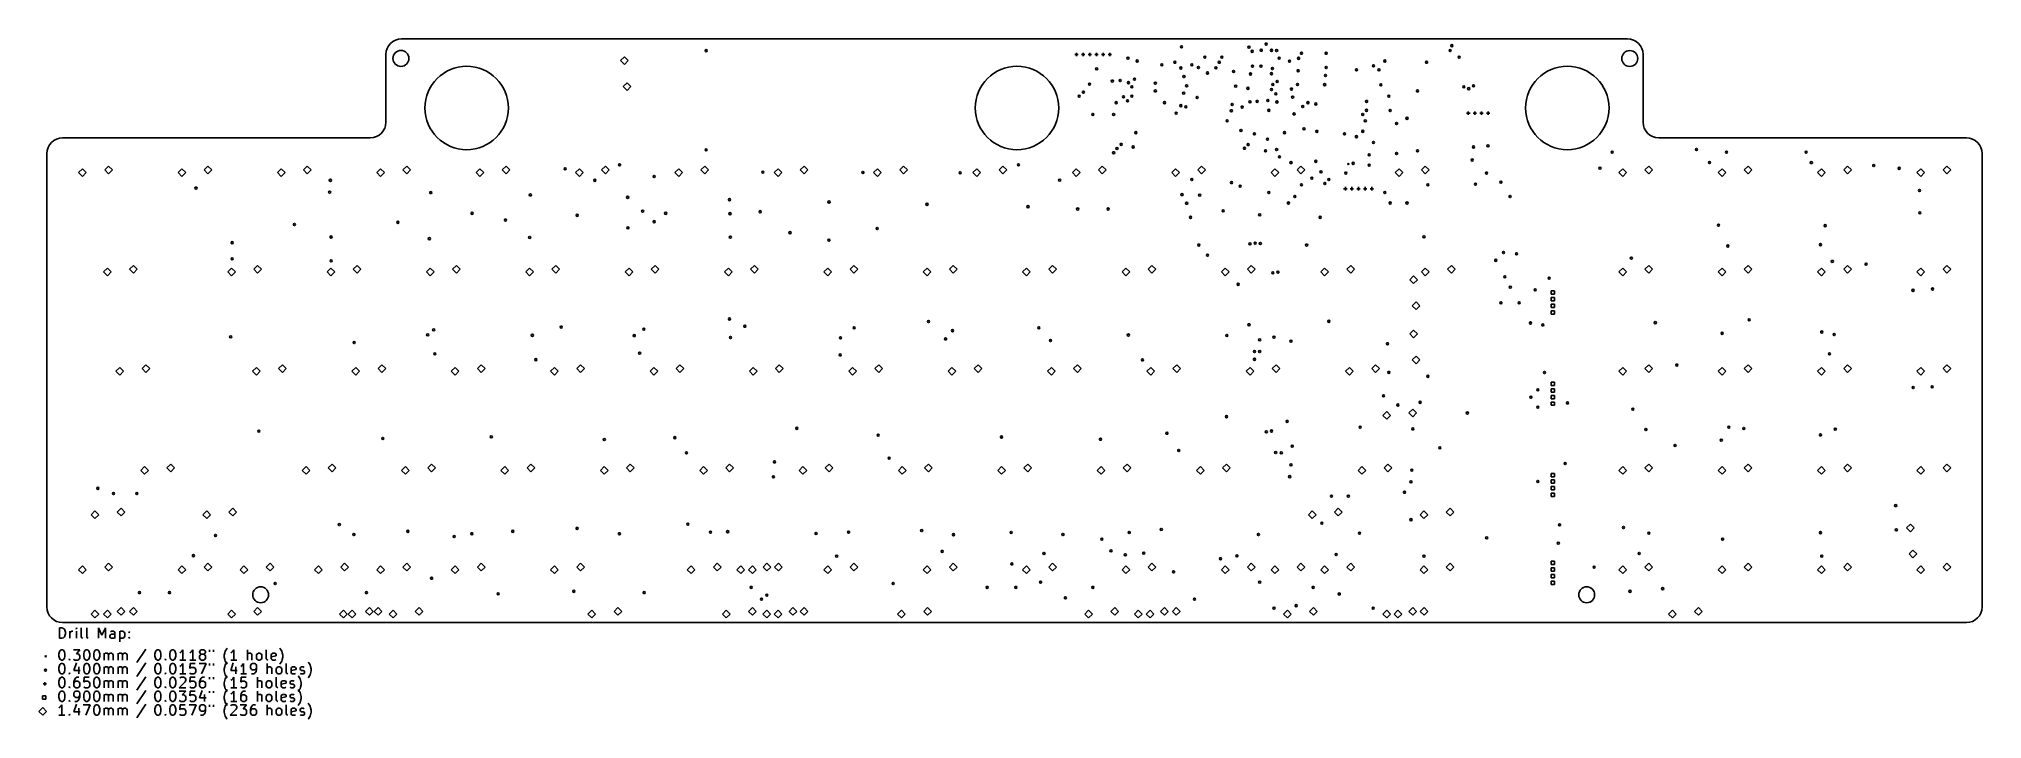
# Model space of a CAD drawing. Extents: x 0.1 to 14.8, y -5.9 to -0.7.
import ezdxf

# ---------------------------------------------------------------- set-up
doc = ezdxf.new("R2010")
doc.units = 0
doc.header["$MEASUREMENT"] = 0
doc.layers.add('BLACK', color=7, linetype='CONTINUOUS')

msp = doc.modelspace()

# ---------------------------------------------------------------- linework, layer by layer
at = {"layer": 'BLACK', "linetype": 'CONTINUOUS'}
for p, q in [((2.71654, -0.866142), (2.71654, -1.37795)), ((12.0866, -0.748031), (2.83465, -0.748031)), ((7.91634, -0.866142), (7.94193, -0.866142)), ((7.92913, -0.853346), (7.92913, -0.878937)), ((7.96634, -0.866142), (7.99193, -0.866142)), ((7.97913, -0.853346), (7.97913, -0.878937)), ((8.01634, -0.866142), (8.04193, -0.866142)), ((8.02913, -0.853346), (8.02913, -0.878937)), ((8.06634, -0.866142), (8.09193, -0.866142)), ((8.07913, -0.853346), (8.07913, -0.878937)), ((8.11634, -0.866142), (8.14193, -0.866142)), ((8.12913, -0.853346), (8.12913, -0.878937)), ((8.16634, -0.866142), (8.19193, -0.866142)), ((8.17913, -0.853346), (8.17913, -0.878937)), ((12.2047, -1.37795), (12.2047, -0.866142)), ((4.51654, -0.883071), (4.4876, -0.912008)), ((4.4876, -0.912008), (4.51654, -0.940945)), ((4.54547, -0.912008), (4.51654, -0.883071)), ((4.51654, -0.940945), (4.54547, -0.912008)), ((4.53622, -1.07992), (4.50728, -1.10886)), ((4.50728, -1.10886), (4.53622, -1.1378)), ((4.56516, -1.10886), (4.53622, -1.07992)), ((4.53622, -1.1378), (4.56516, -1.10886)), ((10.873, -1.30906), (10.8986, -1.30906)), ((10.8858, -1.29626), (10.8858, -1.32185)), ((10.923, -1.30906), (10.9486, -1.30906)), ((10.9358, -1.29626), (10.9358, -1.32185)), ((10.973, -1.30906), (10.9986, -1.30906)), ((10.9858, -1.29626), (10.9858, -1.32185)), ((11.023, -1.30906), (11.0486, -1.30906)), ((11.0358, -1.29626), (11.0358, -1.32185)), ((2.59843, -1.49606), (0.275591, -1.49606)), ((14.6457, -1.49606), (12.3228, -1.49606)), ((0.15748, -1.61417), (0.15748, -5.03937)), ((0.425984, -1.72953), (0.397047, -1.75846)), ((0.397047, -1.75846), (0.425984, -1.7874)), ((0.454921, -1.75846), (0.425984, -1.72953)), ((0.425984, -1.7874), (0.454921, -1.75846)), ((0.622835, -1.70984), (0.593898, -1.73878)), ((0.593898, -1.73878), (0.622835, -1.76772)), ((0.651772, -1.73878), (0.622835, -1.70984)), ((0.622835, -1.76772), (0.651772, -1.73878)), ((1.17598, -1.72953), (1.14705, -1.75846)), ((1.14705, -1.75846), (1.17598, -1.7874)), ((1.20492, -1.75846), (1.17598, -1.72953)), ((1.17598, -1.7874), (1.20492, -1.75846)), ((1.37283, -1.70984), (1.3439, -1.73878)), ((1.3439, -1.73878), (1.37283, -1.76772)), ((1.40177, -1.73878), (1.37283, -1.70984)), ((1.37283, -1.76772), (1.40177, -1.73878)), ((1.92598, -1.72953), (1.89705, -1.75846)), ((1.89705, -1.75846), (1.92598, -1.7874)), ((1.95492, -1.75846), (1.92598, -1.72953)), ((1.92598, -1.7874), (1.95492, -1.75846)), ((2.12283, -1.70984), (2.0939, -1.73878)), ((2.0939, -1.73878), (2.12283, -1.76772)), ((2.15177, -1.73878), (2.12283, -1.70984)), ((2.12283, -1.76772), (2.15177, -1.73878)), ((2.67598, -1.72953), (2.64705, -1.75846)), ((2.64705, -1.75846), (2.67598, -1.7874)), ((2.70492, -1.75846), (2.67598, -1.72953)), ((2.67598, -1.7874), (2.70492, -1.75846)), ((2.87283, -1.70984), (2.8439, -1.73878)), ((2.8439, -1.73878), (2.87283, -1.76772)), ((2.90177, -1.73878), (2.87283, -1.70984)), ((2.87283, -1.76772), (2.90177, -1.73878)), ((3.42598, -1.72953), (3.39705, -1.75846)), ((3.39705, -1.75846), (3.42598, -1.7874)), ((3.45492, -1.75846), (3.42598, -1.72953)), ((3.42598, -1.7874), (3.45492, -1.75846)), ((3.62283, -1.70984), (3.5939, -1.73878)), ((3.5939, -1.73878), (3.62283, -1.76772)), ((3.65177, -1.73878), (3.62283, -1.70984)), ((3.62283, -1.76772), (3.65177, -1.73878)), ((4.17598, -1.72953), (4.14705, -1.75846)), ((4.14705, -1.75846), (4.17598, -1.7874)), ((4.20492, -1.75846), (4.17598, -1.72953)), ((4.17598, -1.7874), (4.20492, -1.75846)), ((4.37283, -1.70984), (4.3439, -1.73878)), ((4.3439, -1.73878), (4.37283, -1.76772)), ((4.40177, -1.73878), (4.37283, -1.70984)), ((4.37283, -1.76772), (4.40177, -1.73878)), ((4.92598, -1.72953), (4.89705, -1.75846)), ((4.89705, -1.75846), (4.92598, -1.7874)), ((4.95492, -1.75846), (4.92598, -1.72953)), ((4.92598, -1.7874), (4.95492, -1.75846)), ((5.12283, -1.70984), (5.0939, -1.73878)), ((5.0939, -1.73878), (5.12283, -1.76772)), ((5.15177, -1.73878), (5.12283, -1.70984)), ((5.12283, -1.76772), (5.15177, -1.73878)), ((5.67598, -1.72953), (5.64705, -1.75846)), ((5.64705, -1.75846), (5.67598, -1.7874)), ((5.70492, -1.75846), (5.67598, -1.72953)), ((5.67598, -1.7874), (5.70492, -1.75846)), ((5.87283, -1.70984), (5.8439, -1.73878)), ((5.8439, -1.73878), (5.87283, -1.76772)), ((5.90177, -1.73878), (5.87283, -1.70984)), ((5.87283, -1.76772), (5.90177, -1.73878)), ((6.42598, -1.72953), (6.39705, -1.75846)), ((6.39705, -1.75846), (6.42598, -1.7874)), ((6.45492, -1.75846), (6.42598, -1.72953)), ((6.42598, -1.7874), (6.45492, -1.75846)), ((6.62283, -1.70984), (6.5939, -1.73878)), ((6.5939, -1.73878), (6.62283, -1.76772)), ((6.65177, -1.73878), (6.62283, -1.70984)), ((6.62283, -1.76772), (6.65177, -1.73878)), ((7.17598, -1.72953), (7.14705, -1.75846)), ((7.14705, -1.75846), (7.17598, -1.7874)), ((7.20492, -1.75846), (7.17598, -1.72953)), ((7.17598, -1.7874), (7.20492, -1.75846)), ((7.37283, -1.70984), (7.3439, -1.73878)), ((7.3439, -1.73878), (7.37283, -1.76772)), ((7.40177, -1.73878), (7.37283, -1.70984)), ((7.37283, -1.76772), (7.40177, -1.73878)), ((7.92598, -1.72953), (7.89705, -1.75846)), ((7.89705, -1.75846), (7.92598, -1.7874)), ((7.95492, -1.75846), (7.92598, -1.72953)), ((7.92598, -1.7874), (7.95492, -1.75846)), ((8.12283, -1.70984), (8.0939, -1.73878)), ((8.0939, -1.73878), (8.12283, -1.76772)), ((8.15177, -1.73878), (8.12283, -1.70984)), ((8.12283, -1.76772), (8.15177, -1.73878)), ((8.67598, -1.72953), (8.64705, -1.75846)), ((8.64705, -1.75846), (8.67598, -1.7874)), ((8.70492, -1.75846), (8.67598, -1.72953)), ((8.67598, -1.7874), (8.70492, -1.75846)), ((8.87283, -1.70984), (8.8439, -1.73878)), ((8.8439, -1.73878), (8.87283, -1.76772)), ((8.90177, -1.73878), (8.87283, -1.70984)), ((8.87283, -1.76772), (8.90177, -1.73878)), ((9.42598, -1.72953), (9.39705, -1.75846)), ((9.39705, -1.75846), (9.42598, -1.7874)), ((9.45492, -1.75846), (9.42598, -1.72953)), ((9.42598, -1.7874), (9.45492, -1.75846)), ((9.62283, -1.70984), (9.5939, -1.73878)), ((9.5939, -1.73878), (9.62283, -1.76772)), ((9.65177, -1.73878), (9.62283, -1.70984)), ((9.62283, -1.76772), (9.65177, -1.73878)), ((9.97441, -1.68701), (9.98622, -1.69882)), ((9.98622, -1.68701), (9.97441, -1.69882)), ((10.3635, -1.72953), (10.3345, -1.75846)), ((10.3345, -1.75846), (10.3635, -1.7874)), ((10.3924, -1.75846), (10.3635, -1.72953)), ((10.3635, -1.7874), (10.3924, -1.75846)), ((10.5603, -1.70984), (10.5314, -1.73878)), ((10.5314, -1.73878), (10.5603, -1.76772)), ((10.5893, -1.73878), (10.5603, -1.70984)), ((10.5603, -1.76772), (10.5893, -1.73878)), ((12.051, -1.72953), (12.022, -1.75846)), ((12.022, -1.75846), (12.051, -1.7874)), ((12.0799, -1.75846), (12.051, -1.72953)), ((12.051, -1.7874), (12.0799, -1.75846)), ((12.2478, -1.70984), (12.2189, -1.73878)), ((12.2189, -1.73878), (12.2478, -1.76772)), ((12.2768, -1.73878), (12.2478, -1.70984)), ((12.2478, -1.76772), (12.2768, -1.73878)), ((12.801, -1.72953), (12.772, -1.75846)), ((12.772, -1.75846), (12.801, -1.7874)), ((12.8299, -1.75846), (12.801, -1.72953)), ((12.801, -1.7874), (12.8299, -1.75846)), ((12.9978, -1.70984), (12.9689, -1.73878)), ((12.9689, -1.73878), (12.9978, -1.76772)), ((13.0268, -1.73878), (12.9978, -1.70984)), ((12.9978, -1.76772), (13.0268, -1.73878)), ((13.551, -1.72953), (13.522, -1.75846)), ((13.522, -1.75846), (13.551, -1.7874)), ((13.5799, -1.75846), (13.551, -1.72953)), ((13.551, -1.7874), (13.5799, -1.75846)), ((13.7478, -1.70984), (13.7189, -1.73878)), ((13.7189, -1.73878), (13.7478, -1.76772)), ((13.7768, -1.73878), (13.7478, -1.70984)), ((13.7478, -1.76772), (13.7768, -1.73878)), ((14.301, -1.72953), (14.272, -1.75846)), ((14.272, -1.75846), (14.301, -1.7874)), ((14.3299, -1.75846), (14.301, -1.72953)), ((14.301, -1.7874), (14.3299, -1.75846)), ((14.4978, -1.70984), (14.4689, -1.73878)), ((14.4689, -1.73878), (14.4978, -1.76772)), ((14.5268, -1.73878), (14.4978, -1.70984)), ((14.4978, -1.76772), (14.5268, -1.73878)), ((14.7638, -5.03937), (14.7638, -1.61417)), ((9.94469, -1.87992), (9.97028, -1.87992)), ((9.95748, -1.86713), (9.95748, -1.89272)), ((9.99469, -1.87992), (10.0203, -1.87992)), ((10.0075, -1.86713), (10.0075, -1.89272)), ((10.0447, -1.87992), (10.0703, -1.87992)), ((10.0575, -1.86713), (10.0575, -1.89272)), ((10.0947, -1.87992), (10.1203, -1.87992)), ((10.1075, -1.86713), (10.1075, -1.89272)), ((10.1447, -1.87992), (10.1703, -1.87992)), ((10.1575, -1.86713), (10.1575, -1.89272)), ((0.613484, -2.47953), (0.584547, -2.50846)), ((0.642421, -2.50846), (0.613484, -2.47953)), ((0.810335, -2.45984), (0.781398, -2.48878)), ((0.781398, -2.48878), (0.810335, -2.51772)), ((0.839272, -2.48878), (0.810335, -2.45984)), ((0.810335, -2.51772), (0.839272, -2.48878)), ((1.55098, -2.47953), (1.52205, -2.50846)), ((1.57992, -2.50846), (1.55098, -2.47953)), ((1.74783, -2.45984), (1.7189, -2.48878)), ((1.7189, -2.48878), (1.74783, -2.51772)), ((1.77677, -2.48878), (1.74783, -2.45984)), ((1.74783, -2.51772), (1.77677, -2.48878)), ((2.30098, -2.47953), (2.27205, -2.50846)), ((2.32992, -2.50846), (2.30098, -2.47953)), ((2.49783, -2.45984), (2.4689, -2.48878)), ((2.4689, -2.48878), (2.49783, -2.51772)), ((2.52677, -2.48878), (2.49783, -2.45984)), ((2.49783, -2.51772), (2.52677, -2.48878)), ((3.05098, -2.47953), (3.02205, -2.50846)), ((3.07992, -2.50846), (3.05098, -2.47953)), ((3.24783, -2.45984), (3.2189, -2.48878)), ((3.2189, -2.48878), (3.24783, -2.51772)), ((3.27677, -2.48878), (3.24783, -2.45984)), ((3.24783, -2.51772), (3.27677, -2.48878)), ((3.80098, -2.47953), (3.77205, -2.50846)), ((3.82992, -2.50846), (3.80098, -2.47953)), ((3.99783, -2.45984), (3.9689, -2.48878)), ((3.9689, -2.48878), (3.99783, -2.51772)), ((4.02677, -2.48878), (3.99783, -2.45984)), ((3.99783, -2.51772), (4.02677, -2.48878)), ((4.55098, -2.47953), (4.52205, -2.50846)), ((4.57992, -2.50846), (4.55098, -2.47953)), ((4.74783, -2.45984), (4.7189, -2.48878)), ((4.7189, -2.48878), (4.74783, -2.51772)), ((4.77677, -2.48878), (4.74783, -2.45984)), ((4.74783, -2.51772), (4.77677, -2.48878)), ((5.30098, -2.47953), (5.27205, -2.50846)), ((5.32992, -2.50846), (5.30098, -2.47953)), ((5.49783, -2.45984), (5.4689, -2.48878)), ((5.4689, -2.48878), (5.49783, -2.51772)), ((5.52677, -2.48878), (5.49783, -2.45984)), ((5.49783, -2.51772), (5.52677, -2.48878)), ((6.05098, -2.47953), (6.02205, -2.50846)), ((6.07992, -2.50846), (6.05098, -2.47953)), ((6.24783, -2.45984), (6.2189, -2.48878)), ((6.2189, -2.48878), (6.24783, -2.51772)), ((6.27677, -2.48878), (6.24783, -2.45984)), ((6.24783, -2.51772), (6.27677, -2.48878)), ((6.80098, -2.47953), (6.77205, -2.50846)), ((6.82992, -2.50846), (6.80098, -2.47953)), ((6.99783, -2.45984), (6.9689, -2.48878)), ((6.9689, -2.48878), (6.99783, -2.51772)), ((7.02677, -2.48878), (6.99783, -2.45984)), ((6.99783, -2.51772), (7.02677, -2.48878)), ((7.55098, -2.47953), (7.52205, -2.50846)), ((7.57992, -2.50846), (7.55098, -2.47953)), ((7.74783, -2.45984), (7.7189, -2.48878)), ((7.7189, -2.48878), (7.74783, -2.51772)), ((7.77677, -2.48878), (7.74783, -2.45984)), ((7.74783, -2.51772), (7.77677, -2.48878)), ((8.30098, -2.47953), (8.27205, -2.50846)), ((8.32992, -2.50846), (8.30098, -2.47953)), ((8.49783, -2.45984), (8.4689, -2.48878)), ((8.4689, -2.48878), (8.49783, -2.51772)), ((8.52677, -2.48878), (8.49783, -2.45984)), ((8.49783, -2.51772), (8.52677, -2.48878)), ((9.05098, -2.47953), (9.02205, -2.50846)), ((9.07992, -2.50846), (9.05098, -2.47953)), ((9.24783, -2.45984), (9.2189, -2.48878)), ((9.2189, -2.48878), (9.24783, -2.51772)), ((9.27677, -2.48878), (9.24783, -2.45984)), ((9.24783, -2.51772), (9.27677, -2.48878)), ((9.80098, -2.47953), (9.77205, -2.50846)), ((9.82992, -2.50846), (9.80098, -2.47953)), ((9.99783, -2.45984), (9.9689, -2.48878)), ((9.9689, -2.48878), (9.99783, -2.51772)), ((10.0268, -2.48878), (9.99783, -2.45984)), ((9.99783, -2.51772), (10.0268, -2.48878)), ((10.561, -2.47953), (10.5321, -2.50846)), ((10.59, -2.50846), (10.561, -2.47953)), ((10.7579, -2.45984), (10.7289, -2.48878)), ((10.7289, -2.48878), (10.7579, -2.51772)), ((10.7868, -2.48878), (10.7579, -2.45984)), ((10.7579, -2.51772), (10.7868, -2.48878)), ((12.051, -2.47953), (12.022, -2.50846)), ((12.0799, -2.50846), (12.051, -2.47953)), ((12.2478, -2.45984), (12.2189, -2.48878)), ((12.2189, -2.48878), (12.2478, -2.51772)), ((12.2768, -2.48878), (12.2478, -2.45984)), ((12.2478, -2.51772), (12.2768, -2.48878)), ((12.801, -2.47953), (12.772, -2.50846)), ((12.8299, -2.50846), (12.801, -2.47953)), ((12.9978, -2.45984), (12.9689, -2.48878)), ((12.9689, -2.48878), (12.9978, -2.51772)), ((13.0268, -2.48878), (12.9978, -2.45984)), ((12.9978, -2.51772), (13.0268, -2.48878)), ((13.551, -2.47953), (13.522, -2.50846)), ((13.5799, -2.50846), (13.551, -2.47953)), ((13.7478, -2.45984), (13.7189, -2.48878)), ((13.7189, -2.48878), (13.7478, -2.51772)), ((13.7768, -2.48878), (13.7478, -2.45984)), ((13.7478, -2.51772), (13.7768, -2.48878)), ((14.301, -2.47953), (14.272, -2.50846)), ((14.3299, -2.50846), (14.301, -2.47953)), ((14.4978, -2.45984), (14.4689, -2.48878)), ((14.4689, -2.48878), (14.4978, -2.51772)), ((14.5268, -2.48878), (14.4978, -2.45984)), ((14.4978, -2.51772), (14.5268, -2.48878)), ((0.584547, -2.50846), (0.613484, -2.5374)), ((0.613484, -2.5374), (0.642421, -2.50846)), ((1.52205, -2.50846), (1.55098, -2.5374)), ((1.55098, -2.5374), (1.57992, -2.50846)), ((2.27205, -2.50846), (2.30098, -2.5374)), ((2.30098, -2.5374), (2.32992, -2.50846)), ((3.02205, -2.50846), (3.05098, -2.5374)), ((3.05098, -2.5374), (3.07992, -2.50846)), ((3.77205, -2.50846), (3.80098, -2.5374)), ((3.80098, -2.5374), (3.82992, -2.50846)), ((4.52205, -2.50846), (4.55098, -2.5374)), ((4.55098, -2.5374), (4.57992, -2.50846)), ((5.27205, -2.50846), (5.30098, -2.5374)), ((5.30098, -2.5374), (5.32992, -2.50846)), ((6.02205, -2.50846), (6.05098, -2.5374)), ((6.05098, -2.5374), (6.07992, -2.50846)), ((6.77205, -2.50846), (6.80098, -2.5374)), ((6.80098, -2.5374), (6.82992, -2.50846)), ((7.52205, -2.50846), (7.55098, -2.5374)), ((7.55098, -2.5374), (7.57992, -2.50846)), ((8.27205, -2.50846), (8.30098, -2.5374)), ((8.30098, -2.5374), (8.32992, -2.50846)), ((9.02205, -2.50846), (9.05098, -2.5374)), ((9.05098, -2.5374), (9.07992, -2.50846)), ((9.77205, -2.50846), (9.80098, -2.5374)), ((9.80098, -2.5374), (9.82992, -2.50846)), ((10.4722, -2.53858), (10.4433, -2.56752)), ((10.4433, -2.56752), (10.4722, -2.59646)), ((10.5012, -2.56752), (10.4722, -2.53858)), ((10.4722, -2.59646), (10.5012, -2.56752)), ((10.5321, -2.50846), (10.561, -2.5374)), ((10.561, -2.5374), (10.59, -2.50846)), ((12.022, -2.50846), (12.051, -2.5374)), ((12.051, -2.5374), (12.0799, -2.50846)), ((12.772, -2.50846), (12.801, -2.5374)), ((12.801, -2.5374), (12.8299, -2.50846)), ((13.522, -2.50846), (13.551, -2.5374)), ((13.551, -2.5374), (13.5799, -2.50846)), ((14.272, -2.50846), (14.301, -2.5374)), ((14.301, -2.5374), (14.3299, -2.50846)), ((10.4919, -2.73543), (10.463, -2.76437)), ((10.463, -2.76437), (10.4919, -2.79331)), ((10.5209, -2.76437), (10.4919, -2.73543)), ((10.4919, -2.79331), (10.5209, -2.76437)), ((11.5358, -2.65243), (11.5107, -2.65243)), ((11.5107, -2.65243), (11.5107, -2.67749)), ((11.5107, -2.67749), (11.5358, -2.67749)), ((11.5358, -2.70243), (11.5107, -2.70243)), ((11.5107, -2.70243), (11.5107, -2.72749)), ((11.5107, -2.72749), (11.5358, -2.72749)), ((11.5358, -2.75243), (11.5107, -2.75243)), ((11.5107, -2.75243), (11.5107, -2.77749)), ((11.5107, -2.77749), (11.5358, -2.77749)), ((11.5358, -2.67749), (11.5358, -2.65243)), ((11.5358, -2.72749), (11.5358, -2.70243)), ((11.5358, -2.77749), (11.5358, -2.75243)), ((11.5358, -2.80243), (11.5107, -2.80243)), ((11.5107, -2.80243), (11.5107, -2.82749)), ((11.5107, -2.82749), (11.5358, -2.82749)), ((11.5358, -2.82749), (11.5358, -2.80243)), ((10.4722, -2.94803), (10.4433, -2.97697)), ((10.4433, -2.97697), (10.4722, -3.00591)), ((10.5012, -2.97697), (10.4722, -2.94803)), ((10.4722, -3.00591), (10.5012, -2.97697)), ((0.904085, -3.20984), (0.875148, -3.23878)), ((0.933022, -3.23878), (0.904085, -3.20984)), ((1.93533, -3.20984), (1.9064, -3.23878)), ((1.96427, -3.23878), (1.93533, -3.20984)), ((2.68533, -3.20984), (2.6564, -3.23878)), ((2.71427, -3.23878), (2.68533, -3.20984)), ((3.43533, -3.20984), (3.4064, -3.23878)), ((3.46427, -3.23878), (3.43533, -3.20984)), ((4.18533, -3.20984), (4.1564, -3.23878)), ((4.21427, -3.23878), (4.18533, -3.20984)), ((4.93533, -3.20984), (4.9064, -3.23878)), ((4.96427, -3.23878), (4.93533, -3.20984)), ((5.68533, -3.20984), (5.6564, -3.23878)), ((5.71427, -3.23878), (5.68533, -3.20984)), ((6.43533, -3.20984), (6.4064, -3.23878)), ((6.46427, -3.23878), (6.43533, -3.20984)), ((7.18533, -3.20984), (7.1564, -3.23878)), ((7.21427, -3.23878), (7.18533, -3.20984)), ((7.93533, -3.20984), (7.9064, -3.23878)), ((7.96427, -3.23878), (7.93533, -3.20984)), ((8.68533, -3.20984), (8.6564, -3.23878)), ((8.71427, -3.23878), (8.68533, -3.20984)), ((9.43533, -3.20984), (9.4064, -3.23878)), ((9.46427, -3.23878), (9.43533, -3.20984)), ((10.1853, -3.20984), (10.1564, -3.23878)), ((10.2143, -3.23878), (10.1853, -3.20984)), ((10.4919, -3.14488), (10.463, -3.17382)), ((10.463, -3.17382), (10.4919, -3.20276)), ((10.5209, -3.17382), (10.4919, -3.14488)), ((10.4919, -3.20276), (10.5209, -3.17382)), ((12.2478, -3.20984), (12.2189, -3.23878)), ((12.2768, -3.23878), (12.2478, -3.20984)), ((12.9978, -3.20984), (12.9689, -3.23878)), ((13.0268, -3.23878), (12.9978, -3.20984)), ((13.7478, -3.20984), (13.7189, -3.23878)), ((13.7768, -3.23878), (13.7478, -3.20984)), ((14.4978, -3.20984), (14.4689, -3.23878)), ((14.5268, -3.23878), (14.4978, -3.20984)), ((0.707234, -3.22953), (0.678297, -3.25846)), ((0.678297, -3.25846), (0.707234, -3.2874)), ((0.736171, -3.25846), (0.707234, -3.22953)), ((0.707234, -3.2874), (0.736171, -3.25846)), ((0.875148, -3.23878), (0.904085, -3.26772)), ((0.904085, -3.26772), (0.933022, -3.23878)), ((1.73848, -3.22953), (1.70955, -3.25846)), ((1.70955, -3.25846), (1.73848, -3.2874)), ((1.76742, -3.25846), (1.73848, -3.22953)), ((1.73848, -3.2874), (1.76742, -3.25846)), ((1.9064, -3.23878), (1.93533, -3.26772)), ((1.93533, -3.26772), (1.96427, -3.23878)), ((2.48848, -3.22953), (2.45955, -3.25846)), ((2.45955, -3.25846), (2.48848, -3.2874)), ((2.51742, -3.25846), (2.48848, -3.22953)), ((2.48848, -3.2874), (2.51742, -3.25846)), ((2.6564, -3.23878), (2.68533, -3.26772)), ((2.68533, -3.26772), (2.71427, -3.23878)), ((3.23848, -3.22953), (3.20955, -3.25846)), ((3.20955, -3.25846), (3.23848, -3.2874)), ((3.26742, -3.25846), (3.23848, -3.22953)), ((3.23848, -3.2874), (3.26742, -3.25846)), ((3.4064, -3.23878), (3.43533, -3.26772)), ((3.43533, -3.26772), (3.46427, -3.23878)), ((3.98848, -3.22953), (3.95955, -3.25846)), ((3.95955, -3.25846), (3.98848, -3.2874)), ((4.01742, -3.25846), (3.98848, -3.22953)), ((3.98848, -3.2874), (4.01742, -3.25846)), ((4.1564, -3.23878), (4.18533, -3.26772)), ((4.18533, -3.26772), (4.21427, -3.23878)), ((4.73848, -3.22953), (4.70955, -3.25846)), ((4.70955, -3.25846), (4.73848, -3.2874)), ((4.76742, -3.25846), (4.73848, -3.22953)), ((4.73848, -3.2874), (4.76742, -3.25846)), ((4.9064, -3.23878), (4.93533, -3.26772)), ((4.93533, -3.26772), (4.96427, -3.23878)), ((5.48848, -3.22953), (5.45955, -3.25846)), ((5.45955, -3.25846), (5.48848, -3.2874)), ((5.51742, -3.25846), (5.48848, -3.22953)), ((5.48848, -3.2874), (5.51742, -3.25846)), ((5.6564, -3.23878), (5.68533, -3.26772)), ((5.68533, -3.26772), (5.71427, -3.23878)), ((6.23848, -3.22953), (6.20955, -3.25846)), ((6.20955, -3.25846), (6.23848, -3.2874)), ((6.26742, -3.25846), (6.23848, -3.22953)), ((6.23848, -3.2874), (6.26742, -3.25846)), ((6.4064, -3.23878), (6.43533, -3.26772)), ((6.43533, -3.26772), (6.46427, -3.23878)), ((6.98848, -3.22953), (6.95955, -3.25846)), ((6.95955, -3.25846), (6.98848, -3.2874)), ((7.01742, -3.25846), (6.98848, -3.22953)), ((6.98848, -3.2874), (7.01742, -3.25846)), ((7.1564, -3.23878), (7.18533, -3.26772)), ((7.18533, -3.26772), (7.21427, -3.23878)), ((7.73848, -3.22953), (7.70955, -3.25846)), ((7.70955, -3.25846), (7.73848, -3.2874)), ((7.76742, -3.25846), (7.73848, -3.22953)), ((7.73848, -3.2874), (7.76742, -3.25846)), ((7.9064, -3.23878), (7.93533, -3.26772)), ((7.93533, -3.26772), (7.96427, -3.23878)), ((8.48848, -3.22953), (8.45955, -3.25846)), ((8.45955, -3.25846), (8.48848, -3.2874)), ((8.51742, -3.25846), (8.48848, -3.22953)), ((8.48848, -3.2874), (8.51742, -3.25846)), ((8.6564, -3.23878), (8.68533, -3.26772)), ((8.68533, -3.26772), (8.71427, -3.23878)), ((9.23848, -3.22953), (9.20955, -3.25846)), ((9.20955, -3.25846), (9.23848, -3.2874)), ((9.26742, -3.25846), (9.23848, -3.22953)), ((9.23848, -3.2874), (9.26742, -3.25846)), ((9.4064, -3.23878), (9.43533, -3.26772)), ((9.43533, -3.26772), (9.46427, -3.23878)), ((9.98848, -3.22953), (9.95955, -3.25846)), ((9.95955, -3.25846), (9.98848, -3.2874)), ((10.0174, -3.25846), (9.98848, -3.22953)), ((9.98848, -3.2874), (10.0174, -3.25846)), ((10.1564, -3.23878), (10.1853, -3.26772)), ((10.1853, -3.26772), (10.2143, -3.23878)), ((11.5358, -3.34141), (11.5107, -3.34141)), ((11.5107, -3.34141), (11.5107, -3.36646)), ((11.5107, -3.36646), (11.5358, -3.36646)), ((11.5358, -3.36646), (11.5358, -3.34141)), ((12.051, -3.22953), (12.022, -3.25846)), ((12.022, -3.25846), (12.051, -3.2874)), ((12.0799, -3.25846), (12.051, -3.22953)), ((12.051, -3.2874), (12.0799, -3.25846)), ((12.2189, -3.23878), (12.2478, -3.26772)), ((12.2478, -3.26772), (12.2768, -3.23878)), ((12.801, -3.22953), (12.772, -3.25846)), ((12.772, -3.25846), (12.801, -3.2874)), ((12.8299, -3.25846), (12.801, -3.22953)), ((12.801, -3.2874), (12.8299, -3.25846)), ((12.9689, -3.23878), (12.9978, -3.26772)), ((12.9978, -3.26772), (13.0268, -3.23878)), ((13.551, -3.22953), (13.522, -3.25846)), ((13.522, -3.25846), (13.551, -3.2874)), ((13.5799, -3.25846), (13.551, -3.22953)), ((13.551, -3.2874), (13.5799, -3.25846)), ((13.7189, -3.23878), (13.7478, -3.26772)), ((13.7478, -3.26772), (13.7768, -3.23878)), ((14.301, -3.22953), (14.272, -3.25846)), ((14.272, -3.25846), (14.301, -3.2874)), ((14.3299, -3.25846), (14.301, -3.22953)), ((14.301, -3.2874), (14.3299, -3.25846)), ((14.4689, -3.23878), (14.4978, -3.26772)), ((14.4978, -3.26772), (14.5268, -3.23878)), ((11.5358, -3.39141), (11.5107, -3.39141)), ((11.5107, -3.39141), (11.5107, -3.41646)), ((11.5107, -3.41646), (11.5358, -3.41646)), ((11.5358, -3.44141), (11.5107, -3.44141)), ((11.5107, -3.44141), (11.5107, -3.46646)), ((11.5107, -3.46646), (11.5358, -3.46646)), ((11.5358, -3.49141), (11.5107, -3.49141)), ((11.5107, -3.49141), (11.5107, -3.51646)), ((11.5107, -3.51646), (11.5358, -3.51646)), ((11.5358, -3.41646), (11.5358, -3.39141)), ((11.5358, -3.46646), (11.5358, -3.44141)), ((11.5358, -3.51646), (11.5358, -3.49141)), ((10.2697, -3.56417), (10.2408, -3.59311)), ((10.2408, -3.59311), (10.2697, -3.62205)), ((10.2987, -3.59311), (10.2697, -3.56417)), ((10.2697, -3.62205), (10.2987, -3.59311)), ((10.4666, -3.54449), (10.4376, -3.57343)), ((10.4376, -3.57343), (10.4666, -3.60236)), ((10.4955, -3.57343), (10.4666, -3.54449)), ((10.4666, -3.60236), (10.4955, -3.57343)), ((1.09158, -3.95984), (1.06265, -3.98878)), ((1.12052, -3.98878), (1.09158, -3.95984)), ((2.31033, -3.95984), (2.2814, -3.98878)), ((2.33927, -3.98878), (2.31033, -3.95984)), ((3.06033, -3.95984), (3.0314, -3.98878)), ((3.08927, -3.98878), (3.06033, -3.95984)), ((3.81033, -3.95984), (3.7814, -3.98878)), ((3.83927, -3.98878), (3.81033, -3.95984)), ((4.56033, -3.95984), (4.5314, -3.98878)), ((4.58927, -3.98878), (4.56033, -3.95984)), ((5.31033, -3.95984), (5.2814, -3.98878)), ((5.33927, -3.98878), (5.31033, -3.95984)), ((6.06033, -3.95984), (6.0314, -3.98878)), ((6.08927, -3.98878), (6.06033, -3.95984)), ((6.81033, -3.95984), (6.7814, -3.98878)), ((6.83927, -3.98878), (6.81033, -3.95984)), ((7.56033, -3.95984), (7.5314, -3.98878)), ((7.58927, -3.98878), (7.56033, -3.95984)), ((8.31033, -3.95984), (8.2814, -3.98878)), ((8.33927, -3.98878), (8.31033, -3.95984)), ((9.06033, -3.95984), (9.0314, -3.98878)), ((9.08927, -3.98878), (9.06033, -3.95984)), ((10.2791, -3.95984), (10.2501, -3.98878)), ((10.308, -3.98878), (10.2791, -3.95984)), ((12.2478, -3.95984), (12.2189, -3.98878)), ((12.2768, -3.98878), (12.2478, -3.95984)), ((12.9978, -3.95984), (12.9689, -3.98878)), ((13.0268, -3.98878), (12.9978, -3.95984)), ((13.7478, -3.95984), (13.7189, -3.98878)), ((13.7768, -3.98878), (13.7478, -3.95984)), ((14.4978, -3.95984), (14.4689, -3.98878)), ((14.5268, -3.98878), (14.4978, -3.95984)), ((0.894734, -3.97953), (0.865797, -4.00846)), ((0.865797, -4.00846), (0.894734, -4.0374)), ((0.923671, -4.00846), (0.894734, -3.97953)), ((0.894734, -4.0374), (0.923671, -4.00846)), ((1.06265, -3.98878), (1.09158, -4.01772)), ((1.09158, -4.01772), (1.12052, -3.98878)), ((2.11348, -3.97953), (2.08455, -4.00846)), ((2.08455, -4.00846), (2.11348, -4.0374)), ((2.14242, -4.00846), (2.11348, -3.97953)), ((2.11348, -4.0374), (2.14242, -4.00846)), ((2.2814, -3.98878), (2.31033, -4.01772)), ((2.31033, -4.01772), (2.33927, -3.98878)), ((2.86348, -3.97953), (2.83455, -4.00846)), ((2.83455, -4.00846), (2.86348, -4.0374)), ((2.89242, -4.00846), (2.86348, -3.97953)), ((2.86348, -4.0374), (2.89242, -4.00846)), ((3.0314, -3.98878), (3.06033, -4.01772)), ((3.06033, -4.01772), (3.08927, -3.98878)), ((3.61348, -3.97953), (3.58455, -4.00846)), ((3.58455, -4.00846), (3.61348, -4.0374)), ((3.64242, -4.00846), (3.61348, -3.97953)), ((3.61348, -4.0374), (3.64242, -4.00846)), ((3.7814, -3.98878), (3.81033, -4.01772)), ((3.81033, -4.01772), (3.83927, -3.98878)), ((4.36348, -3.97953), (4.33455, -4.00846)), ((4.33455, -4.00846), (4.36348, -4.0374)), ((4.39242, -4.00846), (4.36348, -3.97953)), ((4.36348, -4.0374), (4.39242, -4.00846)), ((4.5314, -3.98878), (4.56033, -4.01772)), ((4.56033, -4.01772), (4.58927, -3.98878)), ((5.11348, -3.97953), (5.08455, -4.00846)), ((5.08455, -4.00846), (5.11348, -4.0374)), ((5.14242, -4.00846), (5.11348, -3.97953)), ((5.11348, -4.0374), (5.14242, -4.00846)), ((5.2814, -3.98878), (5.31033, -4.01772)), ((5.31033, -4.01772), (5.33927, -3.98878)), ((5.86348, -3.97953), (5.83455, -4.00846)), ((5.83455, -4.00846), (5.86348, -4.0374)), ((5.89242, -4.00846), (5.86348, -3.97953)), ((5.86348, -4.0374), (5.89242, -4.00846)), ((6.0314, -3.98878), (6.06033, -4.01772)), ((6.06033, -4.01772), (6.08927, -3.98878)), ((6.61348, -3.97953), (6.58455, -4.00846)), ((6.58455, -4.00846), (6.61348, -4.0374)), ((6.64242, -4.00846), (6.61348, -3.97953)), ((6.61348, -4.0374), (6.64242, -4.00846)), ((6.7814, -3.98878), (6.81033, -4.01772)), ((6.81033, -4.01772), (6.83927, -3.98878)), ((7.36348, -3.97953), (7.33455, -4.00846)), ((7.33455, -4.00846), (7.36348, -4.0374)), ((7.39242, -4.00846), (7.36348, -3.97953)), ((7.36348, -4.0374), (7.39242, -4.00846)), ((7.5314, -3.98878), (7.56033, -4.01772)), ((7.56033, -4.01772), (7.58927, -3.98878)), ((8.11348, -3.97953), (8.08455, -4.00846)), ((8.08455, -4.00846), (8.11348, -4.0374)), ((8.14242, -4.00846), (8.11348, -3.97953)), ((8.11348, -4.0374), (8.14242, -4.00846)), ((8.2814, -3.98878), (8.31033, -4.01772)), ((8.31033, -4.01772), (8.33927, -3.98878)), ((8.86348, -3.97953), (8.83455, -4.00846)), ((8.83455, -4.00846), (8.86348, -4.0374)), ((8.89242, -4.00846), (8.86348, -3.97953)), ((8.86348, -4.0374), (8.89242, -4.00846)), ((9.0314, -3.98878), (9.06033, -4.01772)), ((9.06033, -4.01772), (9.08927, -3.98878)), ((10.0822, -3.97953), (10.0533, -4.00846)), ((10.0533, -4.00846), (10.0822, -4.0374)), ((10.1112, -4.00846), (10.0822, -3.97953)), ((10.0822, -4.0374), (10.1112, -4.00846)), ((10.2501, -3.98878), (10.2791, -4.01772)), ((10.2791, -4.01772), (10.308, -3.98878)), ((11.5358, -4.03039), (11.5107, -4.03039)), ((11.5107, -4.03039), (11.5107, -4.05544)), ((11.5107, -4.05544), (11.5358, -4.05544)), ((11.5358, -4.08039), (11.5107, -4.08039)), ((11.5107, -4.08039), (11.5107, -4.10544)), ((11.5107, -4.10544), (11.5358, -4.10544)), ((11.5358, -4.05544), (11.5358, -4.03039)), ((11.5358, -4.10544), (11.5358, -4.08039)), ((12.051, -3.97953), (12.022, -4.00846)), ((12.022, -4.00846), (12.051, -4.0374)), ((12.0799, -4.00846), (12.051, -3.97953)), ((12.051, -4.0374), (12.0799, -4.00846)), ((12.2189, -3.98878), (12.2478, -4.01772)), ((12.2478, -4.01772), (12.2768, -3.98878)), ((12.801, -3.97953), (12.772, -4.00846)), ((12.772, -4.00846), (12.801, -4.0374)), ((12.8299, -4.00846), (12.801, -3.97953)), ((12.801, -4.0374), (12.8299, -4.00846)), ((12.9689, -3.98878), (12.9978, -4.01772)), ((12.9978, -4.01772), (13.0268, -3.98878)), ((13.551, -3.97953), (13.522, -4.00846)), ((13.522, -4.00846), (13.551, -4.0374)), ((13.5799, -4.00846), (13.551, -3.97953)), ((13.551, -4.0374), (13.5799, -4.00846)), ((13.7189, -3.98878), (13.7478, -4.01772)), ((13.7478, -4.01772), (13.7768, -3.98878)), ((14.301, -3.97953), (14.272, -4.00846)), ((14.272, -4.00846), (14.301, -4.0374)), ((14.3299, -4.00846), (14.301, -3.97953)), ((14.301, -4.0374), (14.3299, -4.00846)), ((14.4689, -3.98878), (14.4978, -4.01772)), ((14.4978, -4.01772), (14.5268, -3.98878)), ((11.5358, -4.13039), (11.5107, -4.13039)), ((11.5107, -4.13039), (11.5107, -4.15544)), ((11.5107, -4.15544), (11.5358, -4.15544)), ((11.5358, -4.18039), (11.5107, -4.18039)), ((11.5107, -4.18039), (11.5107, -4.20544)), ((11.5107, -4.20544), (11.5358, -4.20544)), ((11.5358, -4.15544), (11.5358, -4.13039)), ((11.5358, -4.20544), (11.5358, -4.18039)), ((0.519734, -4.31417), (0.490797, -4.34311)), ((0.490797, -4.34311), (0.519734, -4.37205)), ((0.548671, -4.34311), (0.519734, -4.31417)), ((0.519734, -4.37205), (0.548671, -4.34311)), ((0.716585, -4.29449), (0.687648, -4.32343)), ((0.687648, -4.32343), (0.716585, -4.35236)), ((0.745522, -4.32343), (0.716585, -4.29449)), ((0.716585, -4.35236), (0.745522, -4.32343)), ((1.36348, -4.31417), (1.33455, -4.34311)), ((1.33455, -4.34311), (1.36348, -4.37205)), ((1.39242, -4.34311), (1.36348, -4.31417)), ((1.36348, -4.37205), (1.39242, -4.34311)), ((1.56033, -4.29449), (1.5314, -4.32343)), ((1.5314, -4.32343), (1.56033, -4.35236)), ((1.58927, -4.32343), (1.56033, -4.29449)), ((1.56033, -4.35236), (1.58927, -4.32343)), ((9.70723, -4.31417), (9.6783, -4.34311)), ((9.6783, -4.34311), (9.70723, -4.37205)), ((9.73617, -4.34311), (9.70723, -4.31417)), ((9.70723, -4.37205), (9.73617, -4.34311)), ((9.90408, -4.29449), (9.87515, -4.32343)), ((9.87515, -4.32343), (9.90408, -4.35236)), ((9.93302, -4.32343), (9.90408, -4.29449)), ((9.90408, -4.35236), (9.93302, -4.32343)), ((10.551, -4.31417), (10.522, -4.34311)), ((10.522, -4.34311), (10.551, -4.37205)), ((10.5799, -4.34311), (10.551, -4.31417)), ((10.551, -4.37205), (10.5799, -4.34311)), ((10.7478, -4.29449), (10.7189, -4.32343)), ((10.7189, -4.32343), (10.7478, -4.35236)), ((10.7768, -4.32343), (10.7478, -4.29449)), ((10.7478, -4.35236), (10.7768, -4.32343)), ((14.2222, -4.41358), (14.1933, -4.44252)), ((14.1933, -4.44252), (14.2222, -4.47146)), ((14.2512, -4.44252), (14.2222, -4.41358)), ((14.2222, -4.47146), (14.2512, -4.44252)), ((14.2419, -4.61043), (14.213, -4.63937)), ((14.213, -4.63937), (14.2419, -4.66831)), ((14.2709, -4.63937), (14.2419, -4.61043)), ((14.2419, -4.66831), (14.2709, -4.63937)), ((0.425984, -4.72953), (0.397047, -4.75846)), ((0.397047, -4.75846), (0.425984, -4.7874)), ((0.454921, -4.75846), (0.425984, -4.72953)), ((0.425984, -4.7874), (0.454921, -4.75846)), ((0.622835, -4.70984), (0.593898, -4.73878)), ((0.593898, -4.73878), (0.622835, -4.76772)), ((0.651772, -4.73878), (0.622835, -4.70984)), ((0.622835, -4.76772), (0.651772, -4.73878)), ((1.17598, -4.72953), (1.14705, -4.75846)), ((1.14705, -4.75846), (1.17598, -4.7874)), ((1.20492, -4.75846), (1.17598, -4.72953)), ((1.17598, -4.7874), (1.20492, -4.75846)), ((1.37283, -4.70984), (1.3439, -4.73878)), ((1.3439, -4.73878), (1.37283, -4.76772)), ((1.40177, -4.73878), (1.37283, -4.70984)), ((1.37283, -4.76772), (1.40177, -4.73878)), ((1.64473, -4.72953), (1.6158, -4.75846)), ((1.6158, -4.75846), (1.64473, -4.7874)), ((1.67367, -4.75846), (1.64473, -4.72953)), ((1.64473, -4.7874), (1.67367, -4.75846)), ((1.84158, -4.70984), (1.81265, -4.73878)), ((1.81265, -4.73878), (1.84158, -4.76772)), ((1.87052, -4.73878), (1.84158, -4.70984)), ((1.84158, -4.76772), (1.87052, -4.73878)), ((2.20723, -4.72953), (2.1783, -4.75846)), ((2.1783, -4.75846), (2.20723, -4.7874)), ((2.23617, -4.75846), (2.20723, -4.72953)), ((2.20723, -4.7874), (2.23617, -4.75846)), ((2.40408, -4.70984), (2.37515, -4.73878)), ((2.37515, -4.73878), (2.40408, -4.76772)), ((2.43302, -4.73878), (2.40408, -4.70984)), ((2.40408, -4.76772), (2.43302, -4.73878)), ((2.67598, -4.72953), (2.64705, -4.75846)), ((2.64705, -4.75846), (2.67598, -4.7874)), ((2.70492, -4.75846), (2.67598, -4.72953)), ((2.67598, -4.7874), (2.70492, -4.75846)), ((2.87283, -4.70984), (2.8439, -4.73878)), ((2.8439, -4.73878), (2.87283, -4.76772)), ((2.90177, -4.73878), (2.87283, -4.70984)), ((2.87283, -4.76772), (2.90177, -4.73878)), ((3.23848, -4.72953), (3.20955, -4.75846)), ((3.20955, -4.75846), (3.23848, -4.7874)), ((3.26742, -4.75846), (3.23848, -4.72953)), ((3.23848, -4.7874), (3.26742, -4.75846)), ((3.43533, -4.70984), (3.4064, -4.73878)), ((3.4064, -4.73878), (3.43533, -4.76772)), ((3.46427, -4.73878), (3.43533, -4.70984)), ((3.43533, -4.76772), (3.46427, -4.73878)), ((3.98848, -4.72953), (3.95955, -4.75846)), ((3.95955, -4.75846), (3.98848, -4.7874)), ((4.01742, -4.75846), (3.98848, -4.72953)), ((3.98848, -4.7874), (4.01742, -4.75846)), ((4.18533, -4.70984), (4.1564, -4.73878)), ((4.1564, -4.73878), (4.18533, -4.76772)), ((4.21427, -4.73878), (4.18533, -4.70984)), ((4.18533, -4.76772), (4.21427, -4.73878)), ((5.01973, -4.72953), (4.9908, -4.75846)), ((4.9908, -4.75846), (5.01973, -4.7874)), ((5.04867, -4.75846), (5.01973, -4.72953)), ((5.01973, -4.7874), (5.04867, -4.75846)), ((5.21658, -4.70984), (5.18765, -4.73878)), ((5.18765, -4.73878), (5.21658, -4.76772)), ((5.24552, -4.73878), (5.21658, -4.70984)), ((5.21658, -4.76772), (5.24552, -4.73878)), ((5.39473, -4.72953), (5.3658, -4.75846)), ((5.3658, -4.75846), (5.39473, -4.7874)), ((5.42367, -4.75846), (5.39473, -4.72953)), ((5.39473, -4.7874), (5.42367, -4.75846)), ((5.48228, -4.72953), (5.45335, -4.75846)), ((5.45335, -4.75846), (5.48228, -4.7874)), ((5.51122, -4.75846), (5.48228, -4.72953)), ((5.48228, -4.7874), (5.51122, -4.75846)), ((5.59158, -4.70984), (5.56265, -4.73878)), ((5.56265, -4.73878), (5.59158, -4.76772)), ((5.62052, -4.73878), (5.59158, -4.70984)), ((5.59158, -4.76772), (5.62052, -4.73878)), ((5.67913, -4.70984), (5.6502, -4.73878)), ((5.6502, -4.73878), (5.67913, -4.76772)), ((5.70807, -4.73878), (5.67913, -4.70984)), ((5.67913, -4.76772), (5.70807, -4.73878)), ((6.05098, -4.72953), (6.02205, -4.75846)), ((6.02205, -4.75846), (6.05098, -4.7874)), ((6.07992, -4.75846), (6.05098, -4.72953)), ((6.05098, -4.7874), (6.07992, -4.75846)), ((6.24783, -4.70984), (6.2189, -4.73878)), ((6.2189, -4.73878), (6.24783, -4.76772)), ((6.27677, -4.73878), (6.24783, -4.70984)), ((6.24783, -4.76772), (6.27677, -4.73878)), ((6.80098, -4.72953), (6.77205, -4.75846)), ((6.77205, -4.75846), (6.80098, -4.7874)), ((6.82992, -4.75846), (6.80098, -4.72953)), ((6.80098, -4.7874), (6.82992, -4.75846)), ((6.99783, -4.70984), (6.9689, -4.73878)), ((6.9689, -4.73878), (6.99783, -4.76772)), ((7.02677, -4.73878), (6.99783, -4.70984)), ((6.99783, -4.76772), (7.02677, -4.73878)), ((7.55098, -4.72953), (7.52205, -4.75846)), ((7.52205, -4.75846), (7.55098, -4.7874)), ((7.57992, -4.75846), (7.55098, -4.72953)), ((7.55098, -4.7874), (7.57992, -4.75846)), ((7.74783, -4.70984), (7.7189, -4.73878)), ((7.7189, -4.73878), (7.74783, -4.76772)), ((7.77677, -4.73878), (7.74783, -4.70984)), ((7.74783, -4.76772), (7.77677, -4.73878)), ((8.30098, -4.72953), (8.27205, -4.75846)), ((8.27205, -4.75846), (8.30098, -4.7874)), ((8.32992, -4.75846), (8.30098, -4.72953)), ((8.30098, -4.7874), (8.32992, -4.75846)), ((8.49783, -4.70984), (8.4689, -4.73878)), ((8.4689, -4.73878), (8.49783, -4.76772)), ((8.52677, -4.73878), (8.49783, -4.70984)), ((8.49783, -4.76772), (8.52677, -4.73878)), ((9.05098, -4.72953), (9.02205, -4.75846)), ((9.02205, -4.75846), (9.05098, -4.7874)), ((9.07992, -4.75846), (9.05098, -4.72953)), ((9.05098, -4.7874), (9.07992, -4.75846)), ((9.24783, -4.70984), (9.2189, -4.73878)), ((9.2189, -4.73878), (9.24783, -4.76772)), ((9.27677, -4.73878), (9.24783, -4.70984)), ((9.24783, -4.76772), (9.27677, -4.73878)), ((9.42598, -4.72953), (9.39705, -4.75846)), ((9.39705, -4.75846), (9.42598, -4.7874)), ((9.45492, -4.75846), (9.42598, -4.72953)), ((9.42598, -4.7874), (9.45492, -4.75846)), ((9.62283, -4.70984), (9.5939, -4.73878)), ((9.5939, -4.73878), (9.62283, -4.76772)), ((9.65177, -4.73878), (9.62283, -4.70984)), ((9.62283, -4.76772), (9.65177, -4.73878)), ((9.80098, -4.72953), (9.77205, -4.75846)), ((9.77205, -4.75846), (9.80098, -4.7874)), ((9.82992, -4.75846), (9.80098, -4.72953)), ((9.80098, -4.7874), (9.82992, -4.75846)), ((9.99783, -4.70984), (9.9689, -4.73878)), ((9.9689, -4.73878), (9.99783, -4.76772)), ((10.0268, -4.73878), (9.99783, -4.70984)), ((9.99783, -4.76772), (10.0268, -4.73878)), ((10.551, -4.72953), (10.522, -4.75846)), ((10.522, -4.75846), (10.551, -4.7874)), ((10.5799, -4.75846), (10.551, -4.72953)), ((10.551, -4.7874), (10.5799, -4.75846)), ((10.7478, -4.70984), (10.7189, -4.73878)), ((10.7189, -4.73878), (10.7478, -4.76772)), ((10.7768, -4.73878), (10.7478, -4.70984)), ((10.7478, -4.76772), (10.7768, -4.73878)), ((11.5358, -4.69436), (11.5107, -4.69436)), ((11.5107, -4.69436), (11.5107, -4.71942)), ((11.5107, -4.71942), (11.5358, -4.71942)), ((11.5358, -4.74436), (11.5107, -4.74436)), ((11.5107, -4.74436), (11.5107, -4.76942)), ((11.5107, -4.76942), (11.5358, -4.76942)), ((11.5358, -4.79436), (11.5107, -4.79436)), ((11.5107, -4.79436), (11.5107, -4.81942)), ((11.5107, -4.81942), (11.5358, -4.81942)), ((11.5358, -4.71942), (11.5358, -4.69436)), ((11.5358, -4.76942), (11.5358, -4.74436)), ((11.5358, -4.81942), (11.5358, -4.79436)), ((12.051, -4.72953), (12.022, -4.75846)), ((12.022, -4.75846), (12.051, -4.7874)), ((12.0799, -4.75846), (12.051, -4.72953)), ((12.051, -4.7874), (12.0799, -4.75846)), ((12.2478, -4.70984), (12.2189, -4.73878)), ((12.2189, -4.73878), (12.2478, -4.76772)), ((12.2768, -4.73878), (12.2478, -4.70984)), ((12.2478, -4.76772), (12.2768, -4.73878)), ((12.801, -4.72953), (12.772, -4.75846)), ((12.772, -4.75846), (12.801, -4.7874)), ((12.8299, -4.75846), (12.801, -4.72953)), ((12.801, -4.7874), (12.8299, -4.75846)), ((12.9978, -4.70984), (12.9689, -4.73878)), ((12.9689, -4.73878), (12.9978, -4.76772)), ((13.0268, -4.73878), (12.9978, -4.70984)), ((12.9978, -4.76772), (13.0268, -4.73878)), ((13.551, -4.72953), (13.522, -4.75846)), ((13.522, -4.75846), (13.551, -4.7874)), ((13.5799, -4.75846), (13.551, -4.72953)), ((13.551, -4.7874), (13.5799, -4.75846)), ((13.7478, -4.70984), (13.7189, -4.73878)), ((13.7189, -4.73878), (13.7478, -4.76772)), ((13.7768, -4.73878), (13.7478, -4.70984)), ((13.7478, -4.76772), (13.7768, -4.73878)), ((14.301, -4.72953), (14.272, -4.75846)), ((14.272, -4.75846), (14.301, -4.7874)), ((14.3299, -4.75846), (14.301, -4.72953)), ((14.301, -4.7874), (14.3299, -4.75846)), ((14.4978, -4.70984), (14.4689, -4.73878)), ((14.4689, -4.73878), (14.4978, -4.76772)), ((14.5268, -4.73878), (14.4978, -4.70984)), ((14.4978, -4.76772), (14.5268, -4.73878)), ((11.5358, -4.84436), (11.5107, -4.84436)), ((11.5107, -4.84436), (11.5107, -4.86942)), ((11.5107, -4.86942), (11.5358, -4.86942)), ((11.5358, -4.86942), (11.5358, -4.84436)), ((0.519734, -5.06417), (0.490797, -5.09311)), ((0.490797, -5.09311), (0.519734, -5.12205)), ((0.548671, -5.09311), (0.519734, -5.06417)), ((0.519734, -5.12205), (0.548671, -5.09311)), ((0.613484, -5.06417), (0.584547, -5.09311)), ((0.584547, -5.09311), (0.613484, -5.12205)), ((0.642421, -5.09311), (0.613484, -5.06417)), ((0.613484, -5.12205), (0.642421, -5.09311)), ((0.716585, -5.04449), (0.687648, -5.07343)), ((0.687648, -5.07343), (0.716585, -5.10236)), ((0.745522, -5.07343), (0.716585, -5.04449)), ((0.716585, -5.10236), (0.745522, -5.07343)), ((0.810335, -5.04449), (0.781398, -5.07343)), ((0.781398, -5.07343), (0.810335, -5.10236)), ((0.839272, -5.07343), (0.810335, -5.04449)), ((0.810335, -5.10236), (0.839272, -5.07343)), ((1.55098, -5.06417), (1.52205, -5.09311)), ((1.52205, -5.09311), (1.55098, -5.12205)), ((1.57992, -5.09311), (1.55098, -5.06417)), ((1.55098, -5.12205), (1.57992, -5.09311)), ((1.74783, -5.04449), (1.7189, -5.07343)), ((1.7189, -5.07343), (1.74783, -5.10236)), ((1.77677, -5.07343), (1.74783, -5.04449)), ((1.74783, -5.10236), (1.77677, -5.07343)), ((2.39473, -5.06417), (2.3658, -5.09311)), ((2.3658, -5.09311), (2.39473, -5.12205)), ((2.42367, -5.09311), (2.39473, -5.06417)), ((2.39473, -5.12205), (2.42367, -5.09311)), ((2.46063, -5.06417), (2.43169, -5.09311)), ((2.43169, -5.09311), (2.46063, -5.12205)), ((2.48957, -5.09311), (2.46063, -5.06417)), ((2.46063, -5.12205), (2.48957, -5.09311)), ((2.59158, -5.04449), (2.56265, -5.07343)), ((2.56265, -5.07343), (2.59158, -5.10236)), ((2.62052, -5.07343), (2.59158, -5.04449)), ((2.59158, -5.10236), (2.62052, -5.07343)), ((2.65748, -5.04449), (2.62854, -5.07343)), ((2.62854, -5.07343), (2.65748, -5.10236)), ((2.68642, -5.07343), (2.65748, -5.04449)), ((2.65748, -5.10236), (2.68642, -5.07343)), ((2.76973, -5.06417), (2.7408, -5.09311)), ((2.7408, -5.09311), (2.76973, -5.12205)), ((2.79867, -5.09311), (2.76973, -5.06417)), ((2.76973, -5.12205), (2.79867, -5.09311)), ((2.96658, -5.04449), (2.93765, -5.07343)), ((2.93765, -5.07343), (2.96658, -5.10236)), ((2.99552, -5.07343), (2.96658, -5.04449)), ((2.96658, -5.10236), (2.99552, -5.07343)), ((4.26973, -5.06417), (4.2408, -5.09311)), ((4.2408, -5.09311), (4.26973, -5.12205)), ((4.29867, -5.09311), (4.26973, -5.06417)), ((4.26973, -5.12205), (4.29867, -5.09311)), ((4.46658, -5.04449), (4.43765, -5.07343)), ((4.43765, -5.07343), (4.46658, -5.10236)), ((4.49552, -5.07343), (4.46658, -5.04449)), ((4.46658, -5.10236), (4.49552, -5.07343)), ((5.28543, -5.06417), (5.2565, -5.09311)), ((5.2565, -5.09311), (5.28543, -5.12205)), ((5.31437, -5.09311), (5.28543, -5.06417)), ((5.28543, -5.12205), (5.31437, -5.09311)), ((5.48228, -5.04449), (5.45335, -5.07343)), ((5.45335, -5.07343), (5.48228, -5.10236)), ((5.51122, -5.07343), (5.48228, -5.04449)), ((5.48228, -5.10236), (5.51122, -5.07343)), ((5.59055, -5.06417), (5.56161, -5.09311)), ((5.56161, -5.09311), (5.59055, -5.12205)), ((5.61949, -5.09311), (5.59055, -5.06417)), ((5.59055, -5.12205), (5.61949, -5.09311)), ((5.67598, -5.06417), (5.64705, -5.09311)), ((5.64705, -5.09311), (5.67598, -5.12205)), ((5.70492, -5.09311), (5.67598, -5.06417)), ((5.67598, -5.12205), (5.70492, -5.09311)), ((5.7874, -5.04449), (5.75846, -5.07343)), ((5.75846, -5.07343), (5.7874, -5.10236)), ((5.81634, -5.07343), (5.7874, -5.04449)), ((5.7874, -5.10236), (5.81634, -5.07343)), ((5.87283, -5.04449), (5.8439, -5.07343)), ((5.8439, -5.07343), (5.87283, -5.10236)), ((5.90177, -5.07343), (5.87283, -5.04449)), ((5.87283, -5.10236), (5.90177, -5.07343)), ((6.60728, -5.06417), (6.57835, -5.09311)), ((6.57835, -5.09311), (6.60728, -5.12205)), ((6.63622, -5.09311), (6.60728, -5.06417)), ((6.60728, -5.12205), (6.63622, -5.09311)), ((6.80413, -5.04449), (6.7752, -5.07343)), ((6.7752, -5.07343), (6.80413, -5.10236)), ((6.83307, -5.07343), (6.80413, -5.04449)), ((6.80413, -5.10236), (6.83307, -5.07343)), ((8.01973, -5.06417), (7.9908, -5.09311)), ((7.9908, -5.09311), (8.01973, -5.12205)), ((8.04867, -5.09311), (8.01973, -5.06417)), ((8.01973, -5.12205), (8.04867, -5.09311)), ((8.21658, -5.04449), (8.18765, -5.07343)), ((8.18765, -5.07343), (8.21658, -5.10236)), ((8.24552, -5.07343), (8.21658, -5.04449)), ((8.21658, -5.10236), (8.24552, -5.07343)), ((8.39473, -5.06417), (8.3658, -5.09311)), ((8.3658, -5.09311), (8.39473, -5.12205)), ((8.42367, -5.09311), (8.39473, -5.06417)), ((8.39473, -5.12205), (8.42367, -5.09311)), ((8.48425, -5.06417), (8.45531, -5.09311)), ((8.45531, -5.09311), (8.48425, -5.12205)), ((8.51319, -5.09311), (8.48425, -5.06417)), ((8.48425, -5.12205), (8.51319, -5.09311)), ((8.59158, -5.04449), (8.56265, -5.07343)), ((8.56265, -5.07343), (8.59158, -5.10236)), ((8.62052, -5.07343), (8.59158, -5.04449)), ((8.59158, -5.10236), (8.62052, -5.07343)), ((8.6811, -5.04449), (8.65217, -5.07343)), ((8.65217, -5.07343), (8.6811, -5.10236)), ((8.71004, -5.07343), (8.6811, -5.04449)), ((8.6811, -5.10236), (8.71004, -5.07343)), ((9.51973, -5.06417), (9.4908, -5.09311)), ((9.4908, -5.09311), (9.51973, -5.12205)), ((9.54867, -5.09311), (9.51973, -5.06417)), ((9.51973, -5.12205), (9.54867, -5.09311)), ((9.71658, -5.04449), (9.68765, -5.07343)), ((9.68765, -5.07343), (9.71658, -5.10236)), ((9.74552, -5.07343), (9.71658, -5.04449)), ((9.71658, -5.10236), (9.74552, -5.07343)), ((10.2697, -5.06417), (10.2408, -5.09311)), ((10.2408, -5.09311), (10.2697, -5.12205)), ((10.2987, -5.09311), (10.2697, -5.06417)), ((10.2697, -5.12205), (10.2987, -5.09311)), ((10.3543, -5.06417), (10.3254, -5.09311)), ((10.3254, -5.09311), (10.3543, -5.12205)), ((10.3833, -5.09311), (10.3543, -5.06417)), ((10.3543, -5.12205), (10.3833, -5.09311)), ((10.4666, -5.04449), (10.4376, -5.07343)), ((10.4376, -5.07343), (10.4666, -5.10236)), ((10.4955, -5.07343), (10.4666, -5.04449)), ((10.4666, -5.10236), (10.4955, -5.07343)), ((10.5512, -5.04449), (10.5222, -5.07343)), ((10.5222, -5.07343), (10.5512, -5.10236)), ((10.5801, -5.07343), (10.5512, -5.04449)), ((10.5512, -5.10236), (10.5801, -5.07343)), ((12.426, -5.06417), (12.397, -5.09311)), ((12.397, -5.09311), (12.426, -5.12205)), ((12.4549, -5.09311), (12.426, -5.06417)), ((12.426, -5.12205), (12.4549, -5.09311)), ((12.6228, -5.04449), (12.5939, -5.07343)), ((12.5939, -5.07343), (12.6228, -5.10236)), ((12.6518, -5.07343), (12.6228, -5.04449)), ((12.6228, -5.10236), (12.6518, -5.07343)), ((0.252015, -5.27597), (0.252015, -5.19723)), ((0.252015, -5.19723), (0.270763, -5.19723)), ((0.270763, -5.27597), (0.252015, -5.27597)), ((0.270763, -5.19723), (0.282012, -5.20098)), ((0.282012, -5.27223), (0.270763, -5.27597)), ((0.275591, -5.15748), (14.6457, -5.15748)), ((0.282012, -5.20098), (0.289511, -5.20848)), ((0.289511, -5.26473), (0.282012, -5.27223)), ((0.289511, -5.20848), (0.29326, -5.21598)), ((0.29326, -5.25723), (0.289511, -5.26473)), ((0.29326, -5.21598), (0.29701, -5.23098)), ((0.29701, -5.24223), (0.29326, -5.25723)), ((0.29701, -5.23098), (0.29701, -5.24223)), ((0.330756, -5.27597), (0.330756, -5.22348)), ((0.330756, -5.23848), (0.334505, -5.23098)), ((0.334505, -5.23098), (0.338255, -5.22723)), ((0.338255, -5.22723), (0.345754, -5.22348)), ((0.345754, -5.22348), (0.353253, -5.22348)), ((0.379499, -5.19723), (0.37575, -5.20098)), ((0.37575, -5.20098), (0.379499, -5.20473)), ((0.383249, -5.20098), (0.379499, -5.19723)), ((0.379499, -5.19723), (0.379499, -5.20473)), ((0.379499, -5.20473), (0.383249, -5.20098)), ((0.379499, -5.27597), (0.379499, -5.22348)), ((0.416995, -5.26473), (0.416995, -5.19723)), ((0.420744, -5.27223), (0.416995, -5.26473)), ((0.428243, -5.27597), (0.420744, -5.27223)), ((0.45824, -5.26473), (0.45824, -5.19723)), ((0.461989, -5.27223), (0.45824, -5.26473)), ((0.469488, -5.27597), (0.461989, -5.27223)), ((0.546729, -5.27597), (0.546729, -5.19723)), ((0.546729, -5.19723), (0.572975, -5.25348)), ((0.572975, -5.25348), (0.599222, -5.19723)), ((0.599222, -5.19723), (0.599222, -5.27597)), ((0.632968, -5.25723), (0.636717, -5.24973)), ((0.632968, -5.26473), (0.632968, -5.25723)), ((0.636717, -5.27223), (0.632968, -5.26473)), ((0.644216, -5.22348), (0.636717, -5.22723)), ((0.636717, -5.24973), (0.644216, -5.24598)), ((0.644216, -5.27597), (0.636717, -5.27223)), ((0.659214, -5.22348), (0.644216, -5.22348)), ((0.644216, -5.24598), (0.662964, -5.24598)), ((0.662964, -5.27597), (0.644216, -5.27597)), ((0.666714, -5.22723), (0.659214, -5.22348)), ((0.662964, -5.24598), (0.670463, -5.24223)), ((0.670463, -5.27223), (0.662964, -5.27597)), ((0.670463, -5.23473), (0.666714, -5.22723)), ((0.670463, -5.27597), (0.670463, -5.23473)), ((0.707958, -5.22348), (0.707958, -5.30222)), ((0.707958, -5.22723), (0.715457, -5.22348)), ((0.715457, -5.27597), (0.707958, -5.27223)), ((0.715457, -5.22348), (0.730456, -5.22348)), ((0.730456, -5.27597), (0.715457, -5.27597)), ((0.730456, -5.22348), (0.737955, -5.22723)), ((0.737955, -5.27223), (0.730456, -5.27597)), ((0.737955, -5.22723), (0.741704, -5.23098)), ((0.741704, -5.26848), (0.737955, -5.27223)), ((0.741704, -5.23098), (0.745454, -5.23848)), ((0.745454, -5.26098), (0.741704, -5.26848)), ((0.745454, -5.23848), (0.745454, -5.26098)), ((0.77545, -5.23098), (0.779199, -5.22723)), ((0.779199, -5.23473), (0.77545, -5.23098)), ((0.77545, -5.27223), (0.779199, -5.26848)), ((0.779199, -5.27597), (0.77545, -5.27223)), ((0.779199, -5.22723), (0.782949, -5.23098)), ((0.779199, -5.22723), (0.779199, -5.23473)), ((0.782949, -5.23098), (0.779199, -5.23473)), ((0.779199, -5.26848), (0.782949, -5.27223)), ((0.779199, -5.26848), (0.779199, -5.27597)), ((0.782949, -5.27223), (0.779199, -5.27597)), ((0.142717, -5.4065), (0.154528, -5.41831)), ((0.154528, -5.4065), (0.142717, -5.41831)), ((0.248266, -5.39259), (0.252015, -5.37759)), ((0.248266, -5.41133), (0.248266, -5.39259)), ((0.252015, -5.42633), (0.248266, -5.41133)), ((0.252015, -5.37759), (0.255765, -5.37009)), ((0.255765, -5.43383), (0.252015, -5.42633)), ((0.255765, -5.37009), (0.259514, -5.36634)), ((0.259514, -5.36634), (0.267013, -5.36259)), ((0.267013, -5.36259), (0.274513, -5.36259)), ((0.274513, -5.36259), (0.282012, -5.36634)), ((0.282012, -5.36634), (0.285761, -5.37009)), ((0.285761, -5.37009), (0.289511, -5.37759)), ((0.289511, -5.42633), (0.285761, -5.43383)), ((0.289511, -5.37759), (0.29326, -5.39259)), ((0.29326, -5.41133), (0.289511, -5.42633)), ((0.29326, -5.39259), (0.29326, -5.41133)), ((0.357002, -5.36259), (0.405746, -5.36259)), ((0.405746, -5.36259), (0.379499, -5.39259)), ((0.379499, -5.39259), (0.390748, -5.39259)), ((0.390748, -5.39259), (0.398247, -5.39633)), ((0.398247, -5.39633), (0.401997, -5.40008)), ((0.401997, -5.40008), (0.405746, -5.40758)), ((0.405746, -5.42633), (0.401997, -5.43383)), ((0.405746, -5.40758), (0.405746, -5.42633)), ((0.435742, -5.39259), (0.439492, -5.37759)), ((0.435742, -5.41133), (0.435742, -5.39259)), ((0.439492, -5.42633), (0.435742, -5.41133)), ((0.439492, -5.37759), (0.443241, -5.37009)), ((0.443241, -5.43383), (0.439492, -5.42633)), ((0.443241, -5.37009), (0.446991, -5.36634)), ((0.446991, -5.36634), (0.45449, -5.36259)), ((0.45449, -5.36259), (0.461989, -5.36259)), ((0.461989, -5.36259), (0.469488, -5.36634)), ((0.469488, -5.36634), (0.473238, -5.37009)), ((0.473238, -5.37009), (0.476987, -5.37759)), ((0.476987, -5.42633), (0.473238, -5.43383)), ((0.476987, -5.37759), (0.480737, -5.39259)), ((0.480737, -5.41133), (0.476987, -5.42633)), ((0.480737, -5.39259), (0.480737, -5.41133)), ((0.510733, -5.39259), (0.514483, -5.37759)), ((0.510733, -5.41133), (0.510733, -5.39259)), ((0.514483, -5.42633), (0.510733, -5.41133)), ((0.514483, -5.37759), (0.518232, -5.37009)), ((0.518232, -5.43383), (0.514483, -5.42633)), ((0.518232, -5.37009), (0.521982, -5.36634)), ((0.521982, -5.36634), (0.529481, -5.36259)), ((0.529481, -5.36259), (0.53698, -5.36259)), ((0.53698, -5.36259), (0.544479, -5.36634)), ((0.544479, -5.36634), (0.548228, -5.37009)), ((0.548228, -5.37009), (0.551978, -5.37759)), ((0.551978, -5.42633), (0.548228, -5.43383)), ((0.551978, -5.37759), (0.555727, -5.39259)), ((0.555727, -5.41133), (0.551978, -5.42633)), ((0.555727, -5.39259), (0.555727, -5.41133)), ((0.589473, -5.44133), (0.589473, -5.38884)), ((0.589473, -5.39633), (0.593223, -5.39259)), ((0.593223, -5.39259), (0.600722, -5.38884)), ((0.600722, -5.38884), (0.61197, -5.38884)), ((0.61197, -5.38884), (0.619469, -5.39259)), ((0.619469, -5.39259), (0.623219, -5.40008)), ((0.623219, -5.40008), (0.626969, -5.39259)), ((0.623219, -5.40008), (0.623219, -5.44133)), ((0.626969, -5.39259), (0.634468, -5.38884)), ((0.634468, -5.38884), (0.645716, -5.38884)), ((0.645716, -5.38884), (0.653215, -5.39259)), ((0.653215, -5.39259), (0.656965, -5.40008)), ((0.656965, -5.40008), (0.656965, -5.44133)), ((0.69446, -5.44133), (0.69446, -5.38884)), ((0.69446, -5.39633), (0.69821, -5.39259)), ((0.69821, -5.39259), (0.705709, -5.38884)), ((0.705709, -5.38884), (0.716957, -5.38884)), ((0.716957, -5.38884), (0.724456, -5.39259)), ((0.724456, -5.39259), (0.728206, -5.40008)), ((0.728206, -5.40008), (0.731955, -5.39259)), ((0.728206, -5.40008), (0.728206, -5.44133)), ((0.731955, -5.39259), (0.739454, -5.38884)), ((0.739454, -5.38884), (0.750703, -5.38884)), ((0.750703, -5.38884), (0.758202, -5.39259)), ((0.758202, -5.39259), (0.761952, -5.40008)), ((0.761952, -5.40008), (0.761952, -5.44133)), ((0.902934, -5.35884), (0.835442, -5.46008)), ((0.972675, -5.39259), (0.976425, -5.37759)), ((0.972675, -5.41133), (0.972675, -5.39259)), ((0.976425, -5.42633), (0.972675, -5.41133)), ((0.976425, -5.37759), (0.980174, -5.37009)), ((0.980174, -5.43383), (0.976425, -5.42633)), ((0.980174, -5.37009), (0.983924, -5.36634)), ((0.983924, -5.36634), (0.991423, -5.36259)), ((0.991423, -5.36259), (0.998922, -5.36259)), ((0.998922, -5.36259), (1.00642, -5.36634)), ((1.00642, -5.36634), (1.01017, -5.37009)), ((1.01017, -5.37009), (1.01392, -5.37759)), ((1.01392, -5.42633), (1.01017, -5.43383)), ((1.01392, -5.37759), (1.01767, -5.39259)), ((1.01767, -5.41133), (1.01392, -5.42633)), ((1.01767, -5.39259), (1.01767, -5.41133)), ((1.08516, -5.39259), (1.08891, -5.37759)), ((1.08516, -5.41133), (1.08516, -5.39259)), ((1.08891, -5.42633), (1.08516, -5.41133)), ((1.08891, -5.37759), (1.09266, -5.37009)), ((1.09266, -5.43383), (1.08891, -5.42633)), ((1.09266, -5.37009), (1.09641, -5.36634)), ((1.09641, -5.36634), (1.10391, -5.36259)), ((1.10391, -5.36259), (1.11141, -5.36259)), ((1.11141, -5.36259), (1.11891, -5.36634)), ((1.11891, -5.36634), (1.12266, -5.37009)), ((1.12266, -5.37009), (1.12641, -5.37759)), ((1.12641, -5.42633), (1.12266, -5.43383)), ((1.12641, -5.37759), (1.13016, -5.39259)), ((1.13016, -5.41133), (1.12641, -5.42633)), ((1.13016, -5.39259), (1.13016, -5.41133)), ((1.16765, -5.38134), (1.16015, -5.38509)), ((1.17515, -5.37384), (1.16765, -5.38134)), ((1.18265, -5.36259), (1.17515, -5.37384)), ((1.18265, -5.44133), (1.18265, -5.36259)), ((1.24264, -5.38134), (1.23514, -5.38509)), ((1.25014, -5.37384), (1.24264, -5.38134)), ((1.25764, -5.36259), (1.25014, -5.37384)), ((1.25764, -5.44133), (1.25764, -5.36259)), ((1.31013, -5.37759), (1.31388, -5.37009)), ((1.31013, -5.38134), (1.31013, -5.37759)), ((1.31388, -5.38884), (1.31013, -5.38134)), ((1.31388, -5.40383), (1.31013, -5.41133)), ((1.31013, -5.41133), (1.31013, -5.42633)), ((1.31013, -5.42633), (1.31388, -5.43383)), ((1.31388, -5.37009), (1.31763, -5.36634)), ((1.31763, -5.39259), (1.31388, -5.38884)), ((1.31763, -5.40008), (1.31388, -5.40383)), ((1.31763, -5.36634), (1.32513, -5.36259)), ((1.32513, -5.39633), (1.31763, -5.39259)), ((1.32513, -5.39633), (1.31763, -5.40008)), ((1.32513, -5.36259), (1.34013, -5.36259)), ((1.34013, -5.39633), (1.32513, -5.39633)), ((1.34013, -5.36259), (1.34763, -5.36634)), ((1.34763, -5.39259), (1.34013, -5.39633)), ((1.34763, -5.40008), (1.34013, -5.39633)), ((1.34763, -5.36634), (1.35138, -5.37009)), ((1.35138, -5.38884), (1.34763, -5.39259)), ((1.35138, -5.40383), (1.34763, -5.40008)), ((1.35138, -5.37009), (1.35513, -5.37759)), ((1.35513, -5.38134), (1.35138, -5.38884)), ((1.35513, -5.41133), (1.35138, -5.40383)), ((1.35138, -5.43383), (1.35513, -5.42633)), ((1.35513, -5.37759), (1.35513, -5.38134)), ((1.35513, -5.42633), (1.35513, -5.41133)), ((1.38512, -5.36259), (1.38512, -5.37759)), ((1.41512, -5.36259), (1.41512, -5.37759)), ((1.49611, -5.40383), (1.49986, -5.38509)), ((1.49611, -5.41883), (1.49611, -5.40383)), ((1.49986, -5.43758), (1.49611, -5.41883)), ((1.49986, -5.38509), (1.50361, -5.37384)), ((1.50361, -5.37384), (1.50736, -5.36634)), ((1.50736, -5.36634), (1.51486, -5.35509)), ((1.51486, -5.35509), (1.51861, -5.35134)), ((1.55235, -5.38134), (1.54485, -5.38509)), ((1.55985, -5.37384), (1.55235, -5.38134)), ((1.56735, -5.36259), (1.55985, -5.37384)), ((1.56735, -5.44133), (1.56735, -5.36259)), ((1.67084, -5.44133), (1.67084, -5.36259)), ((1.67459, -5.39259), (1.67084, -5.39633)), ((1.68209, -5.38884), (1.67459, -5.39259)), ((1.69334, -5.38884), (1.68209, -5.38884)), ((1.70083, -5.39259), (1.69334, -5.38884)), ((1.70458, -5.40008), (1.70083, -5.39259)), ((1.70458, -5.44133), (1.70458, -5.40008)), ((1.73833, -5.40383), (1.74208, -5.39633)), ((1.73833, -5.42633), (1.73833, -5.40383)), ((1.74208, -5.43383), (1.73833, -5.42633)), ((1.74208, -5.39633), (1.74583, -5.39259)), ((1.74583, -5.39259), (1.75333, -5.38884)), ((1.75333, -5.38884), (1.76458, -5.38884)), ((1.76458, -5.38884), (1.77208, -5.39259)), ((1.77208, -5.39259), (1.77582, -5.39633)), ((1.77582, -5.39633), (1.77957, -5.40383)), ((1.77957, -5.42633), (1.77582, -5.43383)), ((1.77957, -5.40383), (1.77957, -5.42633)), ((1.81332, -5.43008), (1.81332, -5.36259)), ((1.85082, -5.40008), (1.85457, -5.39259)), ((1.85082, -5.43008), (1.85082, -5.40008)), ((1.88831, -5.40758), (1.85082, -5.41508)), ((1.85457, -5.39259), (1.86206, -5.38884)), ((1.86206, -5.38884), (1.87706, -5.38884)), ((1.87706, -5.38884), (1.88456, -5.39259)), ((1.88456, -5.39259), (1.88831, -5.40008)), ((1.88831, -5.40008), (1.88831, -5.40758)), ((1.91831, -5.35509), (1.91456, -5.35134)), ((1.92581, -5.36634), (1.91831, -5.35509)), ((1.92956, -5.37384), (1.92581, -5.36634)), ((1.93331, -5.38509), (1.92956, -5.37384)), ((1.93705, -5.40383), (1.93331, -5.38509)), ((1.93331, -5.43758), (1.93705, -5.41883)), ((1.93705, -5.41883), (1.93705, -5.40383)), ((0.248266, -5.49652), (0.252015, -5.48152)), ((0.248266, -5.51527), (0.248266, -5.49652)), ((0.252015, -5.53027), (0.248266, -5.51527)), ((0.252015, -5.48152), (0.255765, -5.47403)), ((0.255765, -5.53777), (0.252015, -5.53027)), ((0.259514, -5.43758), (0.255765, -5.43383)), ((0.255765, -5.47403), (0.259514, -5.47028)), ((0.259514, -5.54152), (0.255765, -5.53777)), ((0.267013, -5.44133), (0.259514, -5.43758)), ((0.259514, -5.47028), (0.267013, -5.46653)), ((0.267013, -5.54527), (0.259514, -5.54152)), ((0.259514, -5.57421), (0.267013, -5.57046)), ((0.274513, -5.44133), (0.267013, -5.44133)), ((0.267013, -5.46653), (0.274513, -5.46653)), ((0.274513, -5.54527), (0.267013, -5.54527)), ((0.267013, -5.57046), (0.274513, -5.57046)), ((0.282012, -5.43758), (0.274513, -5.44133)), ((0.274513, -5.46653), (0.282012, -5.47028)), ((0.282012, -5.54152), (0.274513, -5.54527)), ((0.274513, -5.57046), (0.282012, -5.57421)), ((0.285761, -5.43383), (0.282012, -5.43758)), ((0.282012, -5.47028), (0.285761, -5.47403)), ((0.285761, -5.53777), (0.282012, -5.54152)), ((0.285761, -5.47403), (0.289511, -5.48152)), ((0.289511, -5.53027), (0.285761, -5.53777)), ((0.289511, -5.48152), (0.29326, -5.49652)), ((0.29326, -5.51527), (0.289511, -5.53027)), ((0.29326, -5.49652), (0.29326, -5.51527)), ((0.323256, -5.43758), (0.327006, -5.43383)), ((0.327006, -5.44133), (0.323256, -5.43758)), ((0.323256, -5.54152), (0.327006, -5.53777)), ((0.327006, -5.54527), (0.323256, -5.54152)), ((0.327006, -5.43383), (0.330756, -5.43758)), ((0.327006, -5.43383), (0.327006, -5.44133)), ((0.330756, -5.43758), (0.327006, -5.44133)), ((0.327006, -5.53777), (0.330756, -5.54152)), ((0.327006, -5.53777), (0.327006, -5.54527)), ((0.330756, -5.54152), (0.327006, -5.54527)), ((0.360752, -5.43758), (0.357002, -5.43383)), ((0.368251, -5.44133), (0.360752, -5.43758)), ((0.379499, -5.46278), (0.360752, -5.51902)), ((0.360752, -5.51902), (0.409496, -5.51902)), ((0.390748, -5.44133), (0.368251, -5.44133)), ((0.383249, -5.57046), (0.37575, -5.57421)), ((0.398247, -5.57046), (0.383249, -5.57046)), ((0.398247, -5.43758), (0.390748, -5.44133)), ((0.401997, -5.43383), (0.398247, -5.43758)), ((0.398247, -5.49277), (0.398247, -5.54527)), ((0.435742, -5.49652), (0.439492, -5.48152)), ((0.435742, -5.51527), (0.435742, -5.49652)), ((0.439492, -5.53027), (0.435742, -5.51527)), ((0.439492, -5.57046), (0.435742, -5.60796)), ((0.439492, -5.48152), (0.443241, -5.47403)), ((0.443241, -5.53777), (0.439492, -5.53027)), ((0.476987, -5.57046), (0.439492, -5.57046)), ((0.446991, -5.43758), (0.443241, -5.43383)), ((0.443241, -5.47403), (0.446991, -5.47028)), ((0.446991, -5.54152), (0.443241, -5.53777)), ((0.45449, -5.44133), (0.446991, -5.43758)), ((0.446991, -5.47028), (0.45449, -5.46653)), ((0.45449, -5.54527), (0.446991, -5.54152)), ((0.461989, -5.44133), (0.45449, -5.44133)), ((0.45449, -5.46653), (0.461989, -5.46653)), ((0.461989, -5.54527), (0.45449, -5.54527)), ((0.469488, -5.43758), (0.461989, -5.44133)), ((0.461989, -5.46653), (0.469488, -5.47028)), ((0.469488, -5.54152), (0.461989, -5.54527)), ((0.473238, -5.43383), (0.469488, -5.43758)), ((0.469488, -5.47028), (0.473238, -5.47403)), ((0.473238, -5.53777), (0.469488, -5.54152)), ((0.473238, -5.47403), (0.476987, -5.48152)), ((0.476987, -5.53027), (0.473238, -5.53777)), ((0.476987, -5.48152), (0.480737, -5.49652)), ((0.480737, -5.51527), (0.476987, -5.53027)), ((0.480737, -5.49652), (0.480737, -5.51527)), ((0.510733, -5.49652), (0.514483, -5.48152)), ((0.510733, -5.51527), (0.510733, -5.49652)), ((0.514483, -5.53027), (0.510733, -5.51527)), ((0.514483, -5.48152), (0.518232, -5.47403)), ((0.518232, -5.53777), (0.514483, -5.53027)), ((0.521982, -5.43758), (0.518232, -5.43383)), ((0.518232, -5.47403), (0.521982, -5.47028)), ((0.521982, -5.54152), (0.518232, -5.53777)), ((0.529481, -5.44133), (0.521982, -5.43758)), ((0.521982, -5.47028), (0.529481, -5.46653)), ((0.529481, -5.54527), (0.521982, -5.54152)), ((0.521982, -5.57421), (0.529481, -5.57046)), ((0.53698, -5.44133), (0.529481, -5.44133)), ((0.529481, -5.46653), (0.53698, -5.46653)), ((0.53698, -5.54527), (0.529481, -5.54527)), ((0.529481, -5.57046), (0.53698, -5.57046)), ((0.544479, -5.43758), (0.53698, -5.44133)), ((0.53698, -5.46653), (0.544479, -5.47028)), ((0.544479, -5.54152), (0.53698, -5.54527)), ((0.53698, -5.57046), (0.544479, -5.57421)), ((0.548228, -5.43383), (0.544479, -5.43758)), ((0.544479, -5.47028), (0.548228, -5.47403)), ((0.548228, -5.53777), (0.544479, -5.54152)), ((0.548228, -5.47403), (0.551978, -5.48152)), ((0.551978, -5.53027), (0.548228, -5.53777)), ((0.551978, -5.48152), (0.555727, -5.49652)), ((0.555727, -5.51527), (0.551978, -5.53027)), ((0.555727, -5.49652), (0.555727, -5.51527)), ((0.589473, -5.54527), (0.589473, -5.49277)), ((0.589473, -5.50027), (0.593223, -5.49652)), ((0.593223, -5.49652), (0.600722, -5.49277)), ((0.600722, -5.49277), (0.61197, -5.49277)), ((0.61197, -5.49277), (0.619469, -5.49652)), ((0.619469, -5.49652), (0.623219, -5.50402)), ((0.623219, -5.50402), (0.626969, -5.49652)), ((0.623219, -5.50402), (0.623219, -5.54527)), ((0.626969, -5.49652), (0.634468, -5.49277)), ((0.634468, -5.49277), (0.645716, -5.49277)), ((0.645716, -5.49277), (0.653215, -5.49652)), ((0.653215, -5.49652), (0.656965, -5.50402)), ((0.656965, -5.50402), (0.656965, -5.54527)), ((0.69446, -5.54527), (0.69446, -5.49277)), ((0.69446, -5.50027), (0.69821, -5.49652)), ((0.69821, -5.49652), (0.705709, -5.49277)), ((0.705709, -5.49277), (0.716957, -5.49277)), ((0.716957, -5.49277), (0.724456, -5.49652)), ((0.724456, -5.49652), (0.728206, -5.50402)), ((0.728206, -5.50402), (0.731955, -5.49652)), ((0.728206, -5.50402), (0.728206, -5.54527)), ((0.731955, -5.49652), (0.739454, -5.49277)), ((0.739454, -5.49277), (0.750703, -5.49277)), ((0.750703, -5.49277), (0.758202, -5.49652)), ((0.758202, -5.49652), (0.761952, -5.50402)), ((0.761952, -5.50402), (0.761952, -5.54527)), ((0.902934, -5.46278), (0.835442, -5.56401)), ((0.902934, -5.56671), (0.835442, -5.66795)), ((0.972675, -5.49652), (0.976425, -5.48152)), ((0.972675, -5.51527), (0.972675, -5.49652)), ((0.976425, -5.53027), (0.972675, -5.51527)), ((0.976425, -5.48152), (0.980174, -5.47403)), ((0.980174, -5.53777), (0.976425, -5.53027)), ((0.983924, -5.43758), (0.980174, -5.43383)), ((0.980174, -5.47403), (0.983924, -5.47028)), ((0.983924, -5.54152), (0.980174, -5.53777)), ((0.991423, -5.44133), (0.983924, -5.43758)), ((0.983924, -5.47028), (0.991423, -5.46653)), ((0.991423, -5.54527), (0.983924, -5.54152)), ((0.983924, -5.57421), (0.991423, -5.57046)), ((0.998922, -5.44133), (0.991423, -5.44133)), ((0.991423, -5.46653), (0.998922, -5.46653)), ((0.998922, -5.54527), (0.991423, -5.54527)), ((0.991423, -5.57046), (0.998922, -5.57046)), ((1.00642, -5.43758), (0.998922, -5.44133)), ((0.998922, -5.46653), (1.00642, -5.47028)), ((1.00642, -5.54152), (0.998922, -5.54527)), ((0.998922, -5.57046), (1.00642, -5.57421)), ((1.01017, -5.43383), (1.00642, -5.43758)), ((1.00642, -5.47028), (1.01017, -5.47403)), ((1.01017, -5.53777), (1.00642, -5.54152)), ((1.01017, -5.47403), (1.01392, -5.48152)), ((1.01392, -5.53027), (1.01017, -5.53777)), ((1.01392, -5.48152), (1.01767, -5.49652)), ((1.01767, -5.51527), (1.01392, -5.53027)), ((1.01767, -5.49652), (1.01767, -5.51527)), ((1.04767, -5.43758), (1.05142, -5.43383)), ((1.05142, -5.44133), (1.04767, -5.43758)), ((1.04767, -5.54152), (1.05142, -5.53777)), ((1.05142, -5.54527), (1.04767, -5.54152)), ((1.05142, -5.43383), (1.05516, -5.43758)), ((1.05142, -5.43383), (1.05142, -5.44133)), ((1.05516, -5.43758), (1.05142, -5.44133)), ((1.05142, -5.53777), (1.05516, -5.54152)), ((1.05142, -5.53777), (1.05142, -5.54527)), ((1.05516, -5.54152), (1.05142, -5.54527)), ((1.08516, -5.49652), (1.08891, -5.48152)), ((1.08516, -5.51527), (1.08516, -5.49652)), ((1.08891, -5.53027), (1.08516, -5.51527)), ((1.08891, -5.48152), (1.09266, -5.47403)), ((1.09266, -5.53777), (1.08891, -5.53027)), ((1.09641, -5.43758), (1.09266, -5.43383)), ((1.09266, -5.47403), (1.09641, -5.47028)), ((1.09641, -5.54152), (1.09266, -5.53777)), ((1.10391, -5.44133), (1.09641, -5.43758)), ((1.09641, -5.47028), (1.10391, -5.46653)), ((1.10391, -5.54527), (1.09641, -5.54152)), ((1.09641, -5.57421), (1.10391, -5.57046)), ((1.11141, -5.44133), (1.10391, -5.44133)), ((1.10391, -5.46653), (1.11141, -5.46653)), ((1.11141, -5.54527), (1.10391, -5.54527)), ((1.10391, -5.57046), (1.11141, -5.57046)), ((1.11891, -5.43758), (1.11141, -5.44133)), ((1.11141, -5.46653), (1.11891, -5.47028)), ((1.11891, -5.54152), (1.11141, -5.54527)), ((1.11141, -5.57046), (1.11891, -5.57421)), ((1.12266, -5.43383), (1.11891, -5.43758)), ((1.11891, -5.47028), (1.12266, -5.47403)), ((1.12266, -5.53777), (1.11891, -5.54152)), ((1.12266, -5.47403), (1.12641, -5.48152)), ((1.12641, -5.53027), (1.12266, -5.53777)), ((1.12641, -5.48152), (1.13016, -5.49652)), ((1.13016, -5.51527), (1.12641, -5.53027)), ((1.13016, -5.49652), (1.13016, -5.51527)), ((1.20515, -5.44133), (1.16015, -5.44133)), ((1.16765, -5.48527), (1.16015, -5.48902)), ((1.20515, -5.54527), (1.16015, -5.54527)), ((1.1639, -5.57421), (1.1714, -5.57046)), ((1.17515, -5.47777), (1.16765, -5.48527)), ((1.1714, -5.57046), (1.19015, -5.57046)), ((1.18265, -5.46653), (1.17515, -5.47777)), ((1.18265, -5.54527), (1.18265, -5.46653)), ((1.19015, -5.57046), (1.19765, -5.57421)), ((1.28014, -5.44133), (1.23514, -5.44133)), ((1.23889, -5.46653), (1.23514, -5.50402)), ((1.23514, -5.50402), (1.23889, -5.50027)), ((1.23889, -5.54152), (1.23514, -5.53777)), ((1.23889, -5.57046), (1.23514, -5.60796)), ((1.27639, -5.46653), (1.23889, -5.46653)), ((1.23889, -5.50027), (1.24639, -5.49652)), ((1.24639, -5.54527), (1.23889, -5.54152)), ((1.27639, -5.57046), (1.23889, -5.57046)), ((1.24639, -5.49652), (1.26514, -5.49652)), ((1.26514, -5.54527), (1.24639, -5.54527)), ((1.26514, -5.49652), (1.27264, -5.50027)), ((1.27264, -5.54152), (1.26514, -5.54527)), ((1.27264, -5.50027), (1.27639, -5.50402)), ((1.27639, -5.53777), (1.27264, -5.54152)), ((1.27639, -5.50402), (1.28014, -5.51152)), ((1.28014, -5.53027), (1.27639, -5.53777)), ((1.28014, -5.51152), (1.28014, -5.53027)), ((1.30638, -5.46653), (1.35888, -5.46653)), ((1.31388, -5.43383), (1.31763, -5.43758)), ((1.31763, -5.43758), (1.32513, -5.44133)), ((1.32513, -5.44133), (1.34013, -5.44133)), ((1.35888, -5.46653), (1.32513, -5.54527)), ((1.33263, -5.57046), (1.32513, -5.57421)), ((1.34763, -5.57046), (1.33263, -5.57046)), ((1.34013, -5.44133), (1.34763, -5.43758)), ((1.34763, -5.43758), (1.35138, -5.43383)), ((1.38512, -5.46653), (1.38512, -5.48152)), ((1.38512, -5.57046), (1.38512, -5.58546)), ((1.41512, -5.46653), (1.41512, -5.48152)), ((1.41512, -5.57046), (1.41512, -5.58546)), ((1.49611, -5.50777), (1.49986, -5.48902)), ((1.49611, -5.52277), (1.49611, -5.50777)), ((1.49986, -5.54152), (1.49611, -5.52277)), ((1.50361, -5.44883), (1.49986, -5.43758)), ((1.49986, -5.48902), (1.50361, -5.47777)), ((1.50361, -5.55277), (1.49986, -5.54152)), ((1.50736, -5.45633), (1.50361, -5.44883)), ((1.50361, -5.47777), (1.50736, -5.47028)), ((1.50736, -5.56026), (1.50361, -5.55277)), ((1.51486, -5.46758), (1.50736, -5.45633)), ((1.50736, -5.47028), (1.51486, -5.45903)), ((1.51486, -5.57151), (1.50736, -5.56026)), ((1.50736, -5.57421), (1.51486, -5.56296)), ((1.51486, -5.45903), (1.51861, -5.45528)), ((1.51861, -5.47133), (1.51486, -5.46758)), ((1.51486, -5.56296), (1.51861, -5.55921)), ((1.51861, -5.57526), (1.51486, -5.57151)), ((1.58985, -5.44133), (1.54485, -5.44133)), ((1.5636, -5.46278), (1.54485, -5.51902)), ((1.54485, -5.51902), (1.5936, -5.51902)), ((1.56735, -5.57046), (1.55985, -5.58171)), ((1.56735, -5.6492), (1.56735, -5.57046)), ((1.58235, -5.49277), (1.58235, -5.54527)), ((1.62734, -5.48527), (1.61984, -5.48902)), ((1.66484, -5.54527), (1.61984, -5.54527)), ((1.62359, -5.57046), (1.61984, -5.60796)), ((1.66109, -5.57046), (1.62359, -5.57046)), ((1.63484, -5.47777), (1.62734, -5.48527)), ((1.64234, -5.46653), (1.63484, -5.47777)), ((1.64234, -5.54527), (1.64234, -5.46653)), ((1.69858, -5.47403), (1.69484, -5.48152)), ((1.69484, -5.48152), (1.69484, -5.50027)), ((1.69484, -5.50027), (1.69858, -5.50777)), ((1.70233, -5.47028), (1.69858, -5.47403)), ((1.69858, -5.50777), (1.70233, -5.51152)), ((1.70983, -5.46653), (1.70233, -5.47028)), ((1.70233, -5.51152), (1.70983, -5.51527)), ((1.70233, -5.54527), (1.71733, -5.54527)), ((1.72483, -5.46653), (1.70983, -5.46653)), ((1.70983, -5.51527), (1.72483, -5.51527)), ((1.71733, -5.54527), (1.72483, -5.54152)), ((1.73233, -5.47028), (1.72483, -5.46653)), ((1.72483, -5.51527), (1.73233, -5.51152)), ((1.72483, -5.54152), (1.72858, -5.53777)), ((1.72858, -5.53777), (1.73608, -5.52652)), ((1.73608, -5.47403), (1.73233, -5.47028)), ((1.73233, -5.51152), (1.73608, -5.50777)), ((1.73983, -5.48152), (1.73608, -5.47403)), ((1.73608, -5.50777), (1.73983, -5.50027)), ((1.73608, -5.52652), (1.73983, -5.51152)), ((1.73983, -5.51152), (1.73983, -5.48152)), ((1.74583, -5.43758), (1.74208, -5.43383)), ((1.75333, -5.44133), (1.74583, -5.43758)), ((1.74583, -5.6492), (1.74583, -5.57046)), ((1.76458, -5.44133), (1.75333, -5.44133)), ((1.77208, -5.43758), (1.76458, -5.44133)), ((1.77582, -5.43383), (1.77208, -5.43758)), ((1.81707, -5.43758), (1.81332, -5.43008)), ((1.82457, -5.44133), (1.81707, -5.43758)), ((1.82082, -5.54527), (1.82082, -5.46653)), ((1.82457, -5.49652), (1.82082, -5.50027)), ((1.83207, -5.49277), (1.82457, -5.49652)), ((1.84332, -5.49277), (1.83207, -5.49277)), ((1.85082, -5.49652), (1.84332, -5.49277)), ((1.85457, -5.43758), (1.85082, -5.43008)), ((1.85457, -5.50402), (1.85082, -5.49652)), ((1.86206, -5.44133), (1.85457, -5.43758)), ((1.85457, -5.54527), (1.85457, -5.50402)), ((1.87706, -5.44133), (1.86206, -5.44133)), ((1.88456, -5.43758), (1.87706, -5.44133)), ((1.88831, -5.50777), (1.89206, -5.50027)), ((1.88831, -5.53027), (1.88831, -5.50777)), ((1.89206, -5.53777), (1.88831, -5.53027)), ((1.88831, -5.63795), (1.88831, -5.57046)), ((1.89206, -5.50027), (1.89581, -5.49652)), ((1.89581, -5.54152), (1.89206, -5.53777)), ((1.89581, -5.49652), (1.90331, -5.49277)), ((1.90331, -5.54527), (1.89581, -5.54152)), ((1.90331, -5.49277), (1.91456, -5.49277)), ((1.91456, -5.54527), (1.90331, -5.54527)), ((1.91456, -5.47133), (1.91831, -5.46758)), ((1.91456, -5.49277), (1.92206, -5.49652)), ((1.92206, -5.54152), (1.91456, -5.54527)), ((1.91831, -5.46758), (1.92581, -5.45633)), ((1.92206, -5.49652), (1.92581, -5.50027)), ((1.92581, -5.53777), (1.92206, -5.54152)), ((1.92581, -5.45633), (1.92956, -5.44883)), ((1.92581, -5.50027), (1.92956, -5.50777)), ((1.92956, -5.53027), (1.92581, -5.53777)), ((1.92956, -5.44883), (1.93331, -5.43758)), ((1.92956, -5.50777), (1.92956, -5.53027)), ((1.9633, -5.53402), (1.9633, -5.46653)), ((1.96705, -5.54152), (1.9633, -5.53402)), ((1.97455, -5.54527), (1.96705, -5.54152)), ((2.0008, -5.50402), (2.00455, -5.49652)), ((2.0008, -5.53402), (2.0008, -5.50402)), ((2.03829, -5.51152), (2.0008, -5.51902)), ((2.00455, -5.54152), (2.0008, -5.53402)), ((2.00455, -5.49652), (2.01205, -5.49277)), ((2.01205, -5.54527), (2.00455, -5.54152)), ((2.01205, -5.49277), (2.02704, -5.49277)), ((2.02704, -5.54527), (2.01205, -5.54527)), ((2.02704, -5.49277), (2.03454, -5.49652)), ((2.03454, -5.54152), (2.02704, -5.54527)), ((2.03454, -5.49652), (2.03829, -5.50402)), ((2.03829, -5.50402), (2.03829, -5.51152)), ((2.05704, -5.56296), (2.05329, -5.55921)), ((2.06454, -5.57421), (2.05704, -5.56296)), ((2.06829, -5.50402), (2.07204, -5.49652)), ((2.06829, -5.50777), (2.06829, -5.50402)), ((2.07204, -5.51527), (2.06829, -5.50777)), ((2.06829, -5.54152), (2.07579, -5.54527)), ((2.07204, -5.49652), (2.07954, -5.49277)), ((2.07954, -5.51902), (2.07204, -5.51527)), ((2.07579, -5.54527), (2.09079, -5.54527)), ((2.07954, -5.49277), (2.09079, -5.49277)), ((2.09079, -5.51902), (2.07954, -5.51902)), ((2.09079, -5.49277), (2.09828, -5.49652)), ((2.09828, -5.52277), (2.09079, -5.51902)), ((2.09079, -5.54527), (2.09828, -5.54152)), ((2.10203, -5.53027), (2.09828, -5.52277)), ((2.09828, -5.54152), (2.10203, -5.53402)), ((2.10203, -5.53402), (2.10203, -5.53027)), ((2.13203, -5.45903), (2.12828, -5.45528)), ((2.12828, -5.57526), (2.13203, -5.57151)), ((2.13953, -5.47028), (2.13203, -5.45903)), ((2.13203, -5.57151), (2.13953, -5.56026)), ((2.14328, -5.47777), (2.13953, -5.47028)), ((2.13953, -5.56026), (2.14328, -5.55277)), ((2.14703, -5.48902), (2.14328, -5.47777)), ((2.14328, -5.55277), (2.14703, -5.54152)), ((2.15078, -5.50777), (2.14703, -5.48902)), ((2.14703, -5.54152), (2.15078, -5.52277)), ((2.15078, -5.52277), (2.15078, -5.50777)), ((0.149339, -5.71169), (0.124283, -5.71169)), ((0.124283, -5.71169), (0.124283, -5.73674)), ((0.128937, -5.62028), (0.154528, -5.62028)), ((0.141732, -5.60748), (0.141732, -5.63307)), ((0.149339, -5.73674), (0.149339, -5.71169)), ((0.248266, -5.60046), (0.252015, -5.58546)), ((0.248266, -5.61921), (0.248266, -5.60046)), ((0.252015, -5.63421), (0.248266, -5.61921)), ((0.248266, -5.7044), (0.252015, -5.6894)), ((0.248266, -5.72314), (0.248266, -5.7044)), ((0.252015, -5.58546), (0.255765, -5.57796)), ((0.255765, -5.6417), (0.252015, -5.63421)), ((0.252015, -5.6894), (0.255765, -5.6819)), ((0.255765, -5.57796), (0.259514, -5.57421)), ((0.259514, -5.64545), (0.255765, -5.6417)), ((0.255765, -5.6819), (0.259514, -5.67815)), ((0.267013, -5.6492), (0.259514, -5.64545)), ((0.259514, -5.67815), (0.267013, -5.6744)), ((0.274513, -5.6492), (0.267013, -5.6492)), ((0.267013, -5.6744), (0.274513, -5.6744)), ((0.282012, -5.64545), (0.274513, -5.6492)), ((0.274513, -5.6744), (0.282012, -5.67815)), ((0.282012, -5.57421), (0.285761, -5.57796)), ((0.285761, -5.6417), (0.282012, -5.64545)), ((0.282012, -5.67815), (0.285761, -5.6819)), ((0.285761, -5.57796), (0.289511, -5.58546)), ((0.289511, -5.63421), (0.285761, -5.6417)), ((0.285761, -5.6819), (0.289511, -5.6894)), ((0.289511, -5.58546), (0.29326, -5.60046)), ((0.29326, -5.61921), (0.289511, -5.63421)), ((0.289511, -5.6894), (0.29326, -5.7044)), ((0.29326, -5.60046), (0.29326, -5.61921)), ((0.29326, -5.7044), (0.29326, -5.72314)), ((0.323256, -5.64545), (0.327006, -5.6417)), ((0.327006, -5.6492), (0.323256, -5.64545)), ((0.327006, -5.6417), (0.330756, -5.64545)), ((0.327006, -5.6417), (0.327006, -5.6492)), ((0.330756, -5.64545), (0.327006, -5.6492)), ((0.364501, -5.58921), (0.360752, -5.60421)), ((0.360752, -5.60421), (0.360752, -5.63421)), ((0.364501, -5.60796), (0.360752, -5.61546)), ((0.360752, -5.63421), (0.364501, -5.6417)), ((0.364501, -5.6819), (0.360752, -5.6894)), ((0.360752, -5.6894), (0.360752, -5.70815)), ((0.360752, -5.70815), (0.364501, -5.71564)), ((0.372, -5.57796), (0.364501, -5.58921)), ((0.368251, -5.60421), (0.364501, -5.60796)), ((0.364501, -5.6417), (0.368251, -5.64545)), ((0.368251, -5.67815), (0.364501, -5.6819)), ((0.364501, -5.71564), (0.368251, -5.71939)), ((0.37575, -5.60046), (0.368251, -5.60421)), ((0.368251, -5.64545), (0.37575, -5.6492)), ((0.37575, -5.6744), (0.368251, -5.67815)), ((0.368251, -5.71939), (0.37575, -5.72314)), ((0.37575, -5.57421), (0.372, -5.57796)), ((0.390748, -5.60046), (0.37575, -5.60046)), ((0.37575, -5.6492), (0.390748, -5.6492)), ((0.390748, -5.6744), (0.37575, -5.6744)), ((0.398247, -5.60421), (0.390748, -5.60046)), ((0.390748, -5.6492), (0.398247, -5.64545)), ((0.398247, -5.67815), (0.390748, -5.6744)), ((0.390748, -5.72314), (0.398247, -5.71939)), ((0.401997, -5.60796), (0.398247, -5.60421)), ((0.398247, -5.64545), (0.401997, -5.6417)), ((0.401997, -5.6819), (0.398247, -5.67815)), ((0.398247, -5.71939), (0.401997, -5.71564)), ((0.405746, -5.61546), (0.401997, -5.60796)), ((0.401997, -5.6417), (0.405746, -5.63421)), ((0.405746, -5.6894), (0.401997, -5.6819)), ((0.401997, -5.71564), (0.405746, -5.70815)), ((0.401997, -5.73439), (0.405746, -5.71939)), ((0.405746, -5.63421), (0.405746, -5.61546)), ((0.405746, -5.71939), (0.405746, -5.6894)), ((0.435742, -5.60796), (0.439492, -5.60421)), ((0.439492, -5.64545), (0.435742, -5.6417)), ((0.435742, -5.7044), (0.439492, -5.6894)), ((0.435742, -5.72314), (0.435742, -5.7044)), ((0.439492, -5.60421), (0.446991, -5.60046)), ((0.446991, -5.6492), (0.439492, -5.64545)), ((0.439492, -5.6894), (0.443241, -5.6819)), ((0.443241, -5.6819), (0.446991, -5.67815)), ((0.446991, -5.60046), (0.465739, -5.60046)), ((0.465739, -5.6492), (0.446991, -5.6492)), ((0.446991, -5.67815), (0.45449, -5.6744)), ((0.45449, -5.6744), (0.461989, -5.6744)), ((0.461989, -5.6744), (0.469488, -5.67815)), ((0.465739, -5.60046), (0.473238, -5.60421)), ((0.473238, -5.64545), (0.465739, -5.6492)), ((0.469488, -5.67815), (0.473238, -5.6819)), ((0.473238, -5.60421), (0.476987, -5.60796)), ((0.476987, -5.6417), (0.473238, -5.64545)), ((0.473238, -5.6819), (0.476987, -5.6894)), ((0.476987, -5.60796), (0.480737, -5.61546)), ((0.480737, -5.63421), (0.476987, -5.6417)), ((0.476987, -5.6894), (0.480737, -5.7044)), ((0.480737, -5.61546), (0.480737, -5.63421)), ((0.480737, -5.7044), (0.480737, -5.72314)), ((0.510733, -5.60046), (0.514483, -5.58546)), ((0.510733, -5.61921), (0.510733, -5.60046)), ((0.514483, -5.63421), (0.510733, -5.61921)), ((0.510733, -5.7044), (0.514483, -5.6894)), ((0.510733, -5.72314), (0.510733, -5.7044)), ((0.514483, -5.58546), (0.518232, -5.57796)), ((0.518232, -5.6417), (0.514483, -5.63421)), ((0.514483, -5.6894), (0.518232, -5.6819)), ((0.518232, -5.57796), (0.521982, -5.57421)), ((0.521982, -5.64545), (0.518232, -5.6417)), ((0.518232, -5.6819), (0.521982, -5.67815)), ((0.529481, -5.6492), (0.521982, -5.64545)), ((0.521982, -5.67815), (0.529481, -5.6744)), ((0.53698, -5.6492), (0.529481, -5.6492)), ((0.529481, -5.6744), (0.53698, -5.6744)), ((0.544479, -5.64545), (0.53698, -5.6492)), ((0.53698, -5.6744), (0.544479, -5.67815)), ((0.544479, -5.57421), (0.548228, -5.57796)), ((0.548228, -5.6417), (0.544479, -5.64545)), ((0.544479, -5.67815), (0.548228, -5.6819)), ((0.548228, -5.57796), (0.551978, -5.58546)), ((0.551978, -5.63421), (0.548228, -5.6417)), ((0.548228, -5.6819), (0.551978, -5.6894)), ((0.551978, -5.58546), (0.555727, -5.60046)), ((0.555727, -5.61921), (0.551978, -5.63421)), ((0.551978, -5.6894), (0.555727, -5.7044)), ((0.555727, -5.60046), (0.555727, -5.61921)), ((0.555727, -5.7044), (0.555727, -5.72314)), ((0.589473, -5.6492), (0.589473, -5.59671)), ((0.589473, -5.60421), (0.593223, -5.60046)), ((0.589473, -5.75314), (0.589473, -5.70065)), ((0.589473, -5.70815), (0.593223, -5.7044)), ((0.593223, -5.60046), (0.600722, -5.59671)), ((0.593223, -5.7044), (0.600722, -5.70065)), ((0.600722, -5.59671), (0.61197, -5.59671)), ((0.600722, -5.70065), (0.61197, -5.70065)), ((0.61197, -5.59671), (0.619469, -5.60046)), ((0.61197, -5.70065), (0.619469, -5.7044)), ((0.619469, -5.60046), (0.623219, -5.60796)), ((0.619469, -5.7044), (0.623219, -5.7119)), ((0.623219, -5.60796), (0.626969, -5.60046)), ((0.623219, -5.60796), (0.623219, -5.6492)), ((0.623219, -5.7119), (0.626969, -5.7044)), ((0.623219, -5.7119), (0.623219, -5.75314)), ((0.626969, -5.60046), (0.634468, -5.59671)), ((0.626969, -5.7044), (0.634468, -5.70065)), ((0.634468, -5.59671), (0.645716, -5.59671)), ((0.634468, -5.70065), (0.645716, -5.70065)), ((0.645716, -5.59671), (0.653215, -5.60046)), ((0.645716, -5.70065), (0.653215, -5.7044)), ((0.653215, -5.60046), (0.656965, -5.60796)), ((0.653215, -5.7044), (0.656965, -5.7119)), ((0.656965, -5.60796), (0.656965, -5.6492)), ((0.656965, -5.7119), (0.656965, -5.75314)), ((0.69446, -5.6492), (0.69446, -5.59671)), ((0.69446, -5.60421), (0.69821, -5.60046)), ((0.69446, -5.75314), (0.69446, -5.70065)), ((0.69446, -5.70815), (0.69821, -5.7044)), ((0.69821, -5.60046), (0.705709, -5.59671)), ((0.69821, -5.7044), (0.705709, -5.70065)), ((0.705709, -5.59671), (0.716957, -5.59671)), ((0.705709, -5.70065), (0.716957, -5.70065)), ((0.716957, -5.59671), (0.724456, -5.60046)), ((0.716957, -5.70065), (0.724456, -5.7044)), ((0.724456, -5.60046), (0.728206, -5.60796)), ((0.724456, -5.7044), (0.728206, -5.7119)), ((0.728206, -5.60796), (0.731955, -5.60046)), ((0.728206, -5.60796), (0.728206, -5.6492)), ((0.728206, -5.7119), (0.731955, -5.7044)), ((0.728206, -5.7119), (0.728206, -5.75314)), ((0.731955, -5.60046), (0.739454, -5.59671)), ((0.731955, -5.7044), (0.739454, -5.70065)), ((0.739454, -5.59671), (0.750703, -5.59671)), ((0.739454, -5.70065), (0.750703, -5.70065)), ((0.750703, -5.59671), (0.758202, -5.60046)), ((0.750703, -5.70065), (0.758202, -5.7044)), ((0.758202, -5.60046), (0.761952, -5.60796)), ((0.758202, -5.7044), (0.761952, -5.7119)), ((0.761952, -5.60796), (0.761952, -5.6492)), ((0.761952, -5.7119), (0.761952, -5.75314)), ((0.902934, -5.67065), (0.835442, -5.77189)), ((0.972675, -5.60046), (0.976425, -5.58546)), ((0.972675, -5.61921), (0.972675, -5.60046)), ((0.976425, -5.63421), (0.972675, -5.61921)), ((0.972675, -5.7044), (0.976425, -5.6894)), ((0.972675, -5.72314), (0.972675, -5.7044)), ((0.976425, -5.58546), (0.980174, -5.57796)), ((0.980174, -5.6417), (0.976425, -5.63421)), ((0.976425, -5.6894), (0.980174, -5.6819)), ((0.980174, -5.57796), (0.983924, -5.57421)), ((0.983924, -5.64545), (0.980174, -5.6417)), ((0.980174, -5.6819), (0.983924, -5.67815)), ((0.991423, -5.6492), (0.983924, -5.64545)), ((0.983924, -5.67815), (0.991423, -5.6744)), ((0.998922, -5.6492), (0.991423, -5.6492)), ((0.991423, -5.6744), (0.998922, -5.6744)), ((1.00642, -5.64545), (0.998922, -5.6492)), ((0.998922, -5.6744), (1.00642, -5.67815)), ((1.00642, -5.57421), (1.01017, -5.57796)), ((1.01017, -5.6417), (1.00642, -5.64545)), ((1.00642, -5.67815), (1.01017, -5.6819)), ((1.01017, -5.57796), (1.01392, -5.58546)), ((1.01392, -5.63421), (1.01017, -5.6417)), ((1.01017, -5.6819), (1.01392, -5.6894)), ((1.01392, -5.58546), (1.01767, -5.60046)), ((1.01767, -5.61921), (1.01392, -5.63421)), ((1.01392, -5.6894), (1.01767, -5.7044)), ((1.01767, -5.60046), (1.01767, -5.61921)), ((1.01767, -5.7044), (1.01767, -5.72314)), ((1.04767, -5.64545), (1.05142, -5.6417)), ((1.05142, -5.6492), (1.04767, -5.64545)), ((1.05142, -5.6417), (1.05516, -5.64545)), ((1.05142, -5.6417), (1.05142, -5.6492)), ((1.05516, -5.64545), (1.05142, -5.6492)), ((1.08516, -5.60046), (1.08891, -5.58546)), ((1.08516, -5.61921), (1.08516, -5.60046)), ((1.08891, -5.63421), (1.08516, -5.61921)), ((1.08516, -5.7044), (1.08891, -5.6894)), ((1.08516, -5.72314), (1.08516, -5.7044)), ((1.08891, -5.58546), (1.09266, -5.57796)), ((1.09266, -5.6417), (1.08891, -5.63421)), ((1.08891, -5.6894), (1.09266, -5.6819)), ((1.09266, -5.57796), (1.09641, -5.57421)), ((1.09641, -5.64545), (1.09266, -5.6417)), ((1.09266, -5.6819), (1.09641, -5.67815)), ((1.10391, -5.6492), (1.09641, -5.64545)), ((1.09641, -5.67815), (1.10391, -5.6744)), ((1.11141, -5.6492), (1.10391, -5.6492)), ((1.10391, -5.6744), (1.11141, -5.6744)), ((1.11891, -5.64545), (1.11141, -5.6492)), ((1.11141, -5.6744), (1.11891, -5.67815)), ((1.11891, -5.57421), (1.12266, -5.57796)), ((1.12266, -5.6417), (1.11891, -5.64545)), ((1.11891, -5.67815), (1.12266, -5.6819)), ((1.12266, -5.57796), (1.12641, -5.58546)), ((1.12641, -5.63421), (1.12266, -5.6417)), ((1.12266, -5.6819), (1.12641, -5.6894)), ((1.12641, -5.58546), (1.13016, -5.60046)), ((1.13016, -5.61921), (1.12641, -5.63421)), ((1.12641, -5.6894), (1.13016, -5.7044)), ((1.13016, -5.60046), (1.13016, -5.61921)), ((1.13016, -5.7044), (1.13016, -5.72314)), ((1.2014, -5.60421), (1.1564, -5.6492)), ((1.1564, -5.6492), (1.20515, -5.6492)), ((1.1564, -5.6744), (1.20515, -5.6744)), ((1.16015, -5.57796), (1.1639, -5.57421)), ((1.20515, -5.6744), (1.1789, -5.7044)), ((1.1789, -5.7044), (1.19015, -5.7044)), ((1.19015, -5.7044), (1.19765, -5.70815)), ((1.19765, -5.57421), (1.2014, -5.57796)), ((1.19765, -5.70815), (1.2014, -5.7119)), ((1.2014, -5.57796), (1.20515, -5.58546)), ((1.20515, -5.59296), (1.2014, -5.60421)), ((1.2014, -5.7119), (1.20515, -5.71939)), ((1.20515, -5.58546), (1.20515, -5.59296)), ((1.20515, -5.71939), (1.20515, -5.73814)), ((1.23514, -5.60796), (1.23889, -5.60421)), ((1.23889, -5.64545), (1.23514, -5.6417)), ((1.23889, -5.6744), (1.23514, -5.7119)), ((1.23514, -5.7119), (1.23889, -5.70815)), ((1.23889, -5.60421), (1.24639, -5.60046)), ((1.24639, -5.6492), (1.23889, -5.64545)), ((1.27639, -5.6744), (1.23889, -5.6744)), ((1.23889, -5.70815), (1.24639, -5.7044)), ((1.24639, -5.60046), (1.26514, -5.60046)), ((1.26514, -5.6492), (1.24639, -5.6492)), ((1.24639, -5.7044), (1.26514, -5.7044)), ((1.26514, -5.60046), (1.27264, -5.60421)), ((1.27264, -5.64545), (1.26514, -5.6492)), ((1.26514, -5.7044), (1.27264, -5.70815)), ((1.27264, -5.60421), (1.27639, -5.60796)), ((1.27639, -5.6417), (1.27264, -5.64545)), ((1.27264, -5.70815), (1.27639, -5.7119)), ((1.27639, -5.60796), (1.28014, -5.61546)), ((1.28014, -5.63421), (1.27639, -5.6417)), ((1.27639, -5.7119), (1.28014, -5.71939)), ((1.28014, -5.61546), (1.28014, -5.63421)), ((1.28014, -5.71939), (1.28014, -5.73814)), ((1.31388, -5.58921), (1.31013, -5.60421)), ((1.31013, -5.60421), (1.31013, -5.63421)), ((1.31388, -5.60796), (1.31013, -5.61546)), ((1.31013, -5.63421), (1.31388, -5.6417)), ((1.32888, -5.67065), (1.31013, -5.72689)), ((1.32138, -5.57796), (1.31388, -5.58921)), ((1.31763, -5.60421), (1.31388, -5.60796)), ((1.31388, -5.6417), (1.31763, -5.64545)), ((1.32513, -5.60046), (1.31763, -5.60421)), ((1.31763, -5.64545), (1.32513, -5.6492)), ((1.32513, -5.57421), (1.32138, -5.57796)), ((1.34013, -5.60046), (1.32513, -5.60046)), ((1.32513, -5.6492), (1.34013, -5.6492)), ((1.34763, -5.60421), (1.34013, -5.60046)), ((1.34013, -5.6492), (1.34763, -5.64545)), ((1.35138, -5.60796), (1.34763, -5.60421)), ((1.34763, -5.64545), (1.35138, -5.6417)), ((1.34763, -5.70065), (1.34763, -5.75314)), ((1.35513, -5.61546), (1.35138, -5.60796)), ((1.35138, -5.6417), (1.35513, -5.63421)), ((1.35513, -5.63421), (1.35513, -5.61546)), ((1.38512, -5.6744), (1.38512, -5.6894)), ((1.41512, -5.6744), (1.41512, -5.6894)), ((1.49611, -5.61171), (1.49986, -5.59296)), ((1.49611, -5.62671), (1.49611, -5.61171)), ((1.49986, -5.64545), (1.49611, -5.62671)), ((1.49611, -5.71564), (1.49986, -5.6969)), ((1.49611, -5.73064), (1.49611, -5.71564)), ((1.49986, -5.59296), (1.50361, -5.58171)), ((1.50361, -5.6567), (1.49986, -5.64545)), ((1.49986, -5.6969), (1.50361, -5.68565)), ((1.50361, -5.58171), (1.50736, -5.57421)), ((1.50736, -5.6642), (1.50361, -5.6567)), ((1.50361, -5.68565), (1.50736, -5.67815)), ((1.51486, -5.67545), (1.50736, -5.6642)), ((1.50736, -5.67815), (1.51486, -5.6669)), ((1.51486, -5.6669), (1.51861, -5.66315)), ((1.51861, -5.6792), (1.51486, -5.67545)), ((1.55235, -5.58921), (1.54485, -5.59296)), ((1.58985, -5.6492), (1.54485, -5.6492)), ((1.55235, -5.69315), (1.54485, -5.6969)), ((1.55985, -5.58171), (1.55235, -5.58921)), ((1.55985, -5.68565), (1.55235, -5.69315)), ((1.56735, -5.6744), (1.55985, -5.68565)), ((1.56735, -5.75314), (1.56735, -5.6744)), ((1.61984, -5.60796), (1.62359, -5.60421)), ((1.62359, -5.64545), (1.61984, -5.6417)), ((1.62359, -5.69315), (1.61984, -5.70815)), ((1.61984, -5.70815), (1.61984, -5.73814)), ((1.62359, -5.7119), (1.61984, -5.71939)), ((1.62359, -5.60421), (1.63109, -5.60046)), ((1.63109, -5.6492), (1.62359, -5.64545)), ((1.63109, -5.6819), (1.62359, -5.69315)), ((1.62734, -5.70815), (1.62359, -5.7119)), ((1.63484, -5.7044), (1.62734, -5.70815)), ((1.63109, -5.60046), (1.64984, -5.60046)), ((1.64984, -5.6492), (1.63109, -5.6492)), ((1.63484, -5.67815), (1.63109, -5.6819)), ((1.64234, -5.6744), (1.63484, -5.67815)), ((1.64984, -5.7044), (1.63484, -5.7044)), ((1.65734, -5.6744), (1.64234, -5.6744)), ((1.64984, -5.60046), (1.65734, -5.60421)), ((1.65734, -5.64545), (1.64984, -5.6492)), ((1.65734, -5.70815), (1.64984, -5.7044)), ((1.65734, -5.60421), (1.66109, -5.60796)), ((1.66109, -5.6417), (1.65734, -5.64545)), ((1.66109, -5.7119), (1.65734, -5.70815)), ((1.66109, -5.60796), (1.66484, -5.61546)), ((1.66484, -5.63421), (1.66109, -5.6417)), ((1.66484, -5.71939), (1.66109, -5.7119)), ((1.66484, -5.61546), (1.66484, -5.63421)), ((1.66484, -5.73814), (1.66484, -5.71939)), ((1.74958, -5.60046), (1.74583, -5.60421)), ((1.74583, -5.75314), (1.74583, -5.6744)), ((1.74958, -5.7044), (1.74583, -5.70815)), ((1.75708, -5.59671), (1.74958, -5.60046)), ((1.75708, -5.70065), (1.74958, -5.7044)), ((1.76833, -5.59671), (1.75708, -5.59671)), ((1.76833, -5.70065), (1.75708, -5.70065)), ((1.77582, -5.60046), (1.76833, -5.59671)), ((1.77582, -5.7044), (1.76833, -5.70065)), ((1.77957, -5.60796), (1.77582, -5.60046)), ((1.77957, -5.7119), (1.77582, -5.7044)), ((1.77957, -5.6492), (1.77957, -5.60796)), ((1.77957, -5.75314), (1.77957, -5.7119)), ((1.81332, -5.61171), (1.81707, -5.60421)), ((1.81332, -5.63421), (1.81332, -5.61171)), ((1.81707, -5.6417), (1.81332, -5.63421)), ((1.81332, -5.71564), (1.81707, -5.70815)), ((1.81332, -5.73814), (1.81332, -5.71564)), ((1.81707, -5.60421), (1.82082, -5.60046)), ((1.82082, -5.64545), (1.81707, -5.6417)), ((1.81707, -5.70815), (1.82082, -5.7044)), ((1.82082, -5.60046), (1.82832, -5.59671)), ((1.82832, -5.6492), (1.82082, -5.64545)), ((1.82082, -5.7044), (1.82832, -5.70065)), ((1.82832, -5.59671), (1.83957, -5.59671)), ((1.83957, -5.6492), (1.82832, -5.6492)), ((1.82832, -5.70065), (1.83957, -5.70065)), ((1.83957, -5.59671), (1.84707, -5.60046)), ((1.84707, -5.64545), (1.83957, -5.6492)), ((1.83957, -5.70065), (1.84707, -5.7044)), ((1.84707, -5.60046), (1.85082, -5.60421)), ((1.85082, -5.6417), (1.84707, -5.64545)), ((1.84707, -5.7044), (1.85082, -5.70815)), ((1.85082, -5.60421), (1.85457, -5.61171)), ((1.85457, -5.63421), (1.85082, -5.6417)), ((1.85082, -5.70815), (1.85457, -5.71564)), ((1.85457, -5.61171), (1.85457, -5.63421)), ((1.85457, -5.71564), (1.85457, -5.73814)), ((1.89206, -5.64545), (1.88831, -5.63795)), ((1.88831, -5.74189), (1.88831, -5.6744)), ((1.89956, -5.6492), (1.89206, -5.64545)), ((1.92581, -5.60796), (1.92956, -5.60046)), ((1.92581, -5.63795), (1.92581, -5.60796)), ((1.9633, -5.61546), (1.92581, -5.62296)), ((1.92956, -5.64545), (1.92581, -5.63795)), ((1.92581, -5.7119), (1.92956, -5.7044)), ((1.92581, -5.74189), (1.92581, -5.7119)), ((1.9633, -5.71939), (1.92581, -5.72689)), ((1.92956, -5.60046), (1.93705, -5.59671)), ((1.93705, -5.6492), (1.92956, -5.64545)), ((1.92956, -5.7044), (1.93705, -5.70065)), ((1.93705, -5.59671), (1.95205, -5.59671)), ((1.95205, -5.6492), (1.93705, -5.6492)), ((1.93705, -5.70065), (1.95205, -5.70065)), ((1.95205, -5.59671), (1.95955, -5.60046)), ((1.95955, -5.64545), (1.95205, -5.6492)), ((1.95205, -5.70065), (1.95955, -5.7044)), ((1.95955, -5.60046), (1.9633, -5.60796)), ((1.95955, -5.7044), (1.9633, -5.7119)), ((1.9633, -5.60796), (1.9633, -5.61546)), ((1.9633, -5.7119), (1.9633, -5.71939)), ((1.9933, -5.60796), (1.99705, -5.60046)), ((1.9933, -5.61171), (1.9933, -5.60796)), ((1.99705, -5.61921), (1.9933, -5.61171)), ((1.9933, -5.64545), (2.0008, -5.6492)), ((1.9933, -5.7119), (1.99705, -5.7044)), ((1.9933, -5.71564), (1.9933, -5.7119)), ((1.99705, -5.72314), (1.9933, -5.71564)), ((1.99705, -5.60046), (2.00455, -5.59671)), ((2.00455, -5.62296), (1.99705, -5.61921)), ((1.99705, -5.7044), (2.00455, -5.70065)), ((2.0008, -5.6492), (2.01579, -5.6492)), ((2.00455, -5.59671), (2.01579, -5.59671)), ((2.01579, -5.62296), (2.00455, -5.62296)), ((2.00455, -5.70065), (2.01579, -5.70065)), ((2.01579, -5.59671), (2.02329, -5.60046)), ((2.02329, -5.62671), (2.01579, -5.62296)), ((2.01579, -5.6492), (2.02329, -5.64545)), ((2.01579, -5.70065), (2.02329, -5.7044)), ((2.02704, -5.63421), (2.02329, -5.62671)), ((2.02329, -5.64545), (2.02704, -5.63795)), ((2.02704, -5.63795), (2.02704, -5.63421)), ((2.05704, -5.6669), (2.05329, -5.66315)), ((2.05329, -5.6792), (2.05704, -5.67545)), ((2.05704, -5.67545), (2.06454, -5.6642)), ((2.06454, -5.67815), (2.05704, -5.6669)), ((2.06829, -5.58171), (2.06454, -5.57421)), ((2.06454, -5.6642), (2.06829, -5.6567)), ((2.06829, -5.68565), (2.06454, -5.67815)), ((2.07204, -5.59296), (2.06829, -5.58171)), ((2.06829, -5.6567), (2.07204, -5.64545)), ((2.07204, -5.6969), (2.06829, -5.68565)), ((2.07579, -5.61171), (2.07204, -5.59296)), ((2.07204, -5.64545), (2.07579, -5.62671)), ((2.07579, -5.71564), (2.07204, -5.6969)), ((2.07579, -5.62671), (2.07579, -5.61171)), ((2.07579, -5.73064), (2.07579, -5.71564)), ((0.125591, -5.79921), (0.096654, -5.82815)), ((0.096654, -5.82815), (0.125591, -5.85709)), ((0.124283, -5.73674), (0.149339, -5.73674)), ((0.154528, -5.82815), (0.125591, -5.79921)), ((0.125591, -5.85709), (0.154528, -5.82815)), ((0.252015, -5.73814), (0.248266, -5.72314)), ((0.255765, -5.79708), (0.248266, -5.80083)), ((0.29326, -5.85708), (0.248266, -5.85708)), ((0.255765, -5.74564), (0.252015, -5.73814)), ((0.259514, -5.74939), (0.255765, -5.74564)), ((0.263264, -5.78959), (0.255765, -5.79708)), ((0.267013, -5.75314), (0.259514, -5.74939)), ((0.270763, -5.77834), (0.263264, -5.78959)), ((0.274513, -5.75314), (0.267013, -5.75314)), ((0.270763, -5.85708), (0.270763, -5.77834)), ((0.282012, -5.74939), (0.274513, -5.75314)), ((0.285761, -5.74564), (0.282012, -5.74939)), ((0.289511, -5.73814), (0.285761, -5.74564)), ((0.29326, -5.72314), (0.289511, -5.73814)), ((0.323256, -5.74939), (0.327006, -5.74564)), ((0.327006, -5.75314), (0.323256, -5.74939)), ((0.323256, -5.85333), (0.327006, -5.84958)), ((0.327006, -5.85708), (0.323256, -5.85333)), ((0.327006, -5.74564), (0.330756, -5.74939)), ((0.327006, -5.74564), (0.327006, -5.75314)), ((0.330756, -5.74939), (0.327006, -5.75314)), ((0.327006, -5.84958), (0.330756, -5.85333)), ((0.327006, -5.84958), (0.327006, -5.85708)), ((0.330756, -5.85333), (0.327006, -5.85708)), ((0.379499, -5.77459), (0.360752, -5.83083)), ((0.360752, -5.83083), (0.409496, -5.83083)), ((0.368251, -5.75314), (0.383249, -5.75314)), ((0.37575, -5.72314), (0.390748, -5.72314)), ((0.383249, -5.75314), (0.390748, -5.74939)), ((0.390748, -5.74939), (0.394498, -5.74564)), ((0.394498, -5.74564), (0.401997, -5.73439)), ((0.398247, -5.80458), (0.398247, -5.85708)), ((0.431993, -5.77834), (0.484486, -5.77834)), ((0.439492, -5.73814), (0.435742, -5.72314)), ((0.443241, -5.74564), (0.439492, -5.73814)), ((0.446991, -5.74939), (0.443241, -5.74564)), ((0.45449, -5.75314), (0.446991, -5.74939)), ((0.484486, -5.77834), (0.450741, -5.85708)), ((0.461989, -5.75314), (0.45449, -5.75314)), ((0.469488, -5.74939), (0.461989, -5.75314)), ((0.473238, -5.74564), (0.469488, -5.74939)), ((0.476987, -5.73814), (0.473238, -5.74564)), ((0.480737, -5.72314), (0.476987, -5.73814)), ((0.514483, -5.73814), (0.510733, -5.72314)), ((0.510733, -5.80833), (0.514483, -5.79334)), ((0.510733, -5.82708), (0.510733, -5.80833)), ((0.514483, -5.84208), (0.510733, -5.82708)), ((0.518232, -5.74564), (0.514483, -5.73814)), ((0.514483, -5.79334), (0.518232, -5.78584)), ((0.518232, -5.84958), (0.514483, -5.84208)), ((0.521982, -5.74939), (0.518232, -5.74564)), ((0.518232, -5.78584), (0.521982, -5.78209)), ((0.521982, -5.85333), (0.518232, -5.84958)), ((0.529481, -5.75314), (0.521982, -5.74939)), ((0.521982, -5.78209), (0.529481, -5.77834)), ((0.529481, -5.85708), (0.521982, -5.85333)), ((0.53698, -5.75314), (0.529481, -5.75314)), ((0.529481, -5.77834), (0.53698, -5.77834)), ((0.53698, -5.85708), (0.529481, -5.85708)), ((0.544479, -5.74939), (0.53698, -5.75314)), ((0.53698, -5.77834), (0.544479, -5.78209)), ((0.544479, -5.85333), (0.53698, -5.85708)), ((0.548228, -5.74564), (0.544479, -5.74939)), ((0.544479, -5.78209), (0.548228, -5.78584)), ((0.548228, -5.84958), (0.544479, -5.85333)), ((0.551978, -5.73814), (0.548228, -5.74564)), ((0.548228, -5.78584), (0.551978, -5.79334)), ((0.551978, -5.84208), (0.548228, -5.84958)), ((0.555727, -5.72314), (0.551978, -5.73814)), ((0.551978, -5.79334), (0.555727, -5.80833)), ((0.555727, -5.82708), (0.551978, -5.84208)), ((0.555727, -5.80833), (0.555727, -5.82708)), ((0.589473, -5.85708), (0.589473, -5.80458)), ((0.589473, -5.81208), (0.593223, -5.80833)), ((0.593223, -5.80833), (0.600722, -5.80458)), ((0.600722, -5.80458), (0.61197, -5.80458)), ((0.61197, -5.80458), (0.619469, -5.80833)), ((0.619469, -5.80833), (0.623219, -5.81583)), ((0.623219, -5.81583), (0.626969, -5.80833)), ((0.623219, -5.81583), (0.623219, -5.85708)), ((0.626969, -5.80833), (0.634468, -5.80458)), ((0.634468, -5.80458), (0.645716, -5.80458)), ((0.645716, -5.80458), (0.653215, -5.80833)), ((0.653215, -5.80833), (0.656965, -5.81583)), ((0.656965, -5.81583), (0.656965, -5.85708)), ((0.69446, -5.85708), (0.69446, -5.80458)), ((0.69446, -5.81208), (0.69821, -5.80833)), ((0.69821, -5.80833), (0.705709, -5.80458)), ((0.705709, -5.80458), (0.716957, -5.80458)), ((0.716957, -5.80458), (0.724456, -5.80833)), ((0.724456, -5.80833), (0.728206, -5.81583)), ((0.728206, -5.81583), (0.731955, -5.80833)), ((0.728206, -5.81583), (0.728206, -5.85708)), ((0.731955, -5.80833), (0.739454, -5.80458)), ((0.739454, -5.80458), (0.750703, -5.80458)), ((0.750703, -5.80458), (0.758202, -5.80833)), ((0.758202, -5.80833), (0.761952, -5.81583)), ((0.761952, -5.81583), (0.761952, -5.85708)), ((0.902934, -5.77459), (0.835442, -5.87582)), ((0.976425, -5.73814), (0.972675, -5.72314)), ((0.972675, -5.80833), (0.976425, -5.79334)), ((0.972675, -5.82708), (0.972675, -5.80833)), ((0.976425, -5.84208), (0.972675, -5.82708)), ((0.980174, -5.74564), (0.976425, -5.73814)), ((0.976425, -5.79334), (0.980174, -5.78584)), ((0.980174, -5.84958), (0.976425, -5.84208)), ((0.983924, -5.74939), (0.980174, -5.74564)), ((0.980174, -5.78584), (0.983924, -5.78209)), ((0.983924, -5.85333), (0.980174, -5.84958)), ((0.991423, -5.75314), (0.983924, -5.74939)), ((0.983924, -5.78209), (0.991423, -5.77834)), ((0.991423, -5.85708), (0.983924, -5.85333)), ((0.998922, -5.75314), (0.991423, -5.75314)), ((0.991423, -5.77834), (0.998922, -5.77834)), ((0.998922, -5.85708), (0.991423, -5.85708)), ((1.00642, -5.74939), (0.998922, -5.75314)), ((0.998922, -5.77834), (1.00642, -5.78209)), ((1.00642, -5.85333), (0.998922, -5.85708)), ((1.01017, -5.74564), (1.00642, -5.74939)), ((1.00642, -5.78209), (1.01017, -5.78584)), ((1.01017, -5.84958), (1.00642, -5.85333)), ((1.01392, -5.73814), (1.01017, -5.74564)), ((1.01017, -5.78584), (1.01392, -5.79334)), ((1.01392, -5.84208), (1.01017, -5.84958)), ((1.01767, -5.72314), (1.01392, -5.73814)), ((1.01392, -5.79334), (1.01767, -5.80833)), ((1.01767, -5.82708), (1.01392, -5.84208)), ((1.01767, -5.80833), (1.01767, -5.82708)), ((1.04767, -5.74939), (1.05142, -5.74564)), ((1.05142, -5.75314), (1.04767, -5.74939)), ((1.04767, -5.85333), (1.05142, -5.84958)), ((1.05142, -5.85708), (1.04767, -5.85333)), ((1.05142, -5.74564), (1.05516, -5.74939)), ((1.05142, -5.74564), (1.05142, -5.75314)), ((1.05516, -5.74939), (1.05142, -5.75314)), ((1.05142, -5.84958), (1.05516, -5.85333)), ((1.05142, -5.84958), (1.05142, -5.85708)), ((1.05516, -5.85333), (1.05142, -5.85708)), ((1.08891, -5.73814), (1.08516, -5.72314)), ((1.08516, -5.80833), (1.08891, -5.79334)), ((1.08516, -5.82708), (1.08516, -5.80833)), ((1.08891, -5.84208), (1.08516, -5.82708)), ((1.09266, -5.74564), (1.08891, -5.73814)), ((1.08891, -5.79334), (1.09266, -5.78584)), ((1.09266, -5.84958), (1.08891, -5.84208)), ((1.09641, -5.74939), (1.09266, -5.74564)), ((1.09266, -5.78584), (1.09641, -5.78209)), ((1.09641, -5.85333), (1.09266, -5.84958)), ((1.10391, -5.75314), (1.09641, -5.74939)), ((1.09641, -5.78209), (1.10391, -5.77834)), ((1.10391, -5.85708), (1.09641, -5.85333)), ((1.11141, -5.75314), (1.10391, -5.75314)), ((1.10391, -5.77834), (1.11141, -5.77834)), ((1.11141, -5.85708), (1.10391, -5.85708)), ((1.11891, -5.74939), (1.11141, -5.75314)), ((1.11141, -5.77834), (1.11891, -5.78209)), ((1.11891, -5.85333), (1.11141, -5.85708)), ((1.12266, -5.74564), (1.11891, -5.74939)), ((1.11891, -5.78209), (1.12266, -5.78584)), ((1.12266, -5.84958), (1.11891, -5.85333)), ((1.12641, -5.73814), (1.12266, -5.74564)), ((1.12266, -5.78584), (1.12641, -5.79334)), ((1.12641, -5.84208), (1.12266, -5.84958)), ((1.13016, -5.72314), (1.12641, -5.73814)), ((1.12641, -5.79334), (1.13016, -5.80833)), ((1.13016, -5.82708), (1.12641, -5.84208)), ((1.13016, -5.80833), (1.13016, -5.82708)), ((1.16015, -5.74939), (1.1564, -5.74564)), ((1.16765, -5.75314), (1.16015, -5.74939)), ((1.1639, -5.77834), (1.16015, -5.81583)), ((1.16015, -5.81583), (1.1639, -5.81208)), ((1.1639, -5.85333), (1.16015, -5.84958)), ((1.2014, -5.77834), (1.1639, -5.77834)), ((1.1639, -5.81208), (1.1714, -5.80833)), ((1.1714, -5.85708), (1.1639, -5.85333)), ((1.19015, -5.75314), (1.16765, -5.75314)), ((1.1714, -5.80833), (1.19015, -5.80833)), ((1.19015, -5.85708), (1.1714, -5.85708)), ((1.19765, -5.74939), (1.19015, -5.75314)), ((1.19015, -5.80833), (1.19765, -5.81208)), ((1.19765, -5.85333), (1.19015, -5.85708)), ((1.2014, -5.74564), (1.19765, -5.74939)), ((1.19765, -5.81208), (1.2014, -5.81583)), ((1.2014, -5.84958), (1.19765, -5.85333)), ((1.20515, -5.73814), (1.2014, -5.74564)), ((1.2014, -5.81583), (1.20515, -5.82333)), ((1.20515, -5.84208), (1.2014, -5.84958)), ((1.20515, -5.82333), (1.20515, -5.84208)), ((1.23139, -5.77834), (1.28389, -5.77834)), ((1.23889, -5.74939), (1.23514, -5.74564)), ((1.24639, -5.75314), (1.23889, -5.74939)), ((1.26514, -5.75314), (1.24639, -5.75314)), ((1.28389, -5.77834), (1.25014, -5.85708)), ((1.27264, -5.74939), (1.26514, -5.75314)), ((1.27639, -5.74564), (1.27264, -5.74939)), ((1.28014, -5.73814), (1.27639, -5.74564)), ((1.31013, -5.72689), (1.35888, -5.72689)), ((1.31388, -5.78584), (1.31013, -5.79334)), ((1.31013, -5.79334), (1.31013, -5.81208)), ((1.31013, -5.81208), (1.31388, -5.81958)), ((1.31763, -5.78209), (1.31388, -5.78584)), ((1.31388, -5.81958), (1.31763, -5.82333)), ((1.32513, -5.77834), (1.31763, -5.78209)), ((1.31763, -5.82333), (1.32513, -5.82708)), ((1.31763, -5.85708), (1.33263, -5.85708)), ((1.34013, -5.77834), (1.32513, -5.77834)), ((1.32513, -5.82708), (1.34013, -5.82708)), ((1.33263, -5.85708), (1.34013, -5.85333)), ((1.34763, -5.78209), (1.34013, -5.77834)), ((1.34013, -5.82708), (1.34763, -5.82333)), ((1.34013, -5.85333), (1.34388, -5.84958)), ((1.34388, -5.84958), (1.35138, -5.83833)), ((1.35138, -5.78584), (1.34763, -5.78209)), ((1.34763, -5.82333), (1.35138, -5.81958)), ((1.35513, -5.79334), (1.35138, -5.78584)), ((1.35138, -5.81958), (1.35513, -5.81208)), ((1.35138, -5.83833), (1.35513, -5.82333)), ((1.35513, -5.82333), (1.35513, -5.79334)), ((1.38512, -5.77834), (1.38512, -5.79334)), ((1.41512, -5.77834), (1.41512, -5.79334)), ((1.49986, -5.74939), (1.49611, -5.73064)), ((1.49611, -5.81958), (1.49986, -5.80083)), ((1.49611, -5.83458), (1.49611, -5.81958)), ((1.49986, -5.85333), (1.49611, -5.83458)), ((1.50361, -5.76064), (1.49986, -5.74939)), ((1.49986, -5.80083), (1.50361, -5.78959)), ((1.50361, -5.86458), (1.49986, -5.85333)), ((1.50736, -5.76814), (1.50361, -5.76064)), ((1.50361, -5.78959), (1.50736, -5.78209)), ((1.50736, -5.87208), (1.50361, -5.86458)), ((1.51486, -5.77939), (1.50736, -5.76814)), ((1.50736, -5.78209), (1.51486, -5.77084)), ((1.51486, -5.77084), (1.51861, -5.76709)), ((1.51861, -5.78314), (1.51486, -5.77939)), ((1.5861, -5.81208), (1.5411, -5.85708)), ((1.5411, -5.85708), (1.58985, -5.85708)), ((1.58985, -5.75314), (1.54485, -5.75314)), ((1.54485, -5.78584), (1.5486, -5.78209)), ((1.5486, -5.78209), (1.5561, -5.77834)), ((1.5561, -5.77834), (1.57485, -5.77834)), ((1.57485, -5.77834), (1.58235, -5.78209)), ((1.58235, -5.78209), (1.5861, -5.78584)), ((1.5861, -5.78584), (1.58985, -5.79334)), ((1.58985, -5.80083), (1.5861, -5.81208)), ((1.58985, -5.79334), (1.58985, -5.80083)), ((1.61609, -5.77834), (1.66484, -5.77834)), ((1.61984, -5.85333), (1.61609, -5.84958)), ((1.61984, -5.73814), (1.62359, -5.74564)), ((1.62734, -5.85708), (1.61984, -5.85333)), ((1.62359, -5.74564), (1.62734, -5.74939)), ((1.62734, -5.74939), (1.63484, -5.75314)), ((1.64984, -5.85708), (1.62734, -5.85708)), ((1.63484, -5.75314), (1.64984, -5.75314)), ((1.66484, -5.77834), (1.63859, -5.80833)), ((1.63859, -5.80833), (1.64984, -5.80833)), ((1.64984, -5.75314), (1.65734, -5.74939)), ((1.64984, -5.80833), (1.65734, -5.81208)), ((1.65734, -5.85333), (1.64984, -5.85708)), ((1.65734, -5.74939), (1.66109, -5.74564)), ((1.65734, -5.81208), (1.66109, -5.81583)), ((1.66109, -5.84958), (1.65734, -5.85333)), ((1.66109, -5.74564), (1.66484, -5.73814)), ((1.66109, -5.81583), (1.66484, -5.82333)), ((1.66484, -5.84208), (1.66109, -5.84958)), ((1.66484, -5.82333), (1.66484, -5.84208)), ((1.69858, -5.79708), (1.69484, -5.81208)), ((1.69484, -5.81208), (1.69484, -5.84208)), ((1.69858, -5.81583), (1.69484, -5.82333)), ((1.69484, -5.84208), (1.69858, -5.84958)), ((1.70608, -5.78584), (1.69858, -5.79708)), ((1.70233, -5.81208), (1.69858, -5.81583)), ((1.69858, -5.84958), (1.70233, -5.85333)), ((1.70983, -5.80833), (1.70233, -5.81208)), ((1.70233, -5.85333), (1.70983, -5.85708)), ((1.70983, -5.78209), (1.70608, -5.78584)), ((1.71733, -5.77834), (1.70983, -5.78209)), ((1.72483, -5.80833), (1.70983, -5.80833)), ((1.70983, -5.85708), (1.72483, -5.85708)), ((1.73233, -5.77834), (1.71733, -5.77834)), ((1.73233, -5.81208), (1.72483, -5.80833)), ((1.72483, -5.85708), (1.73233, -5.85333)), ((1.73608, -5.81583), (1.73233, -5.81208)), ((1.73233, -5.85333), (1.73608, -5.84958)), ((1.73983, -5.82333), (1.73608, -5.81583)), ((1.73608, -5.84958), (1.73983, -5.84208)), ((1.73983, -5.84208), (1.73983, -5.82333)), ((1.81707, -5.74564), (1.81332, -5.73814)), ((1.82082, -5.74939), (1.81707, -5.74564)), ((1.82832, -5.75314), (1.82082, -5.74939)), ((1.82082, -5.85708), (1.82082, -5.77834)), ((1.82457, -5.80833), (1.82082, -5.81208)), ((1.83207, -5.80458), (1.82457, -5.80833)), ((1.83957, -5.75314), (1.82832, -5.75314)), ((1.84332, -5.80458), (1.83207, -5.80458)), ((1.84707, -5.74939), (1.83957, -5.75314)), ((1.85082, -5.80833), (1.84332, -5.80458)), ((1.85082, -5.74564), (1.84707, -5.74939)), ((1.85457, -5.73814), (1.85082, -5.74564)), ((1.85457, -5.81583), (1.85082, -5.80833)), ((1.85457, -5.85708), (1.85457, -5.81583)), ((1.89206, -5.74939), (1.88831, -5.74189)), ((1.88831, -5.81958), (1.89206, -5.81208)), ((1.88831, -5.84208), (1.88831, -5.81958)), ((1.89206, -5.84958), (1.88831, -5.84208)), ((1.89956, -5.75314), (1.89206, -5.74939)), ((1.89206, -5.81208), (1.89581, -5.80833)), ((1.89581, -5.85333), (1.89206, -5.84958)), ((1.89581, -5.80833), (1.90331, -5.80458)), ((1.90331, -5.85708), (1.89581, -5.85333)), ((1.90331, -5.80458), (1.91456, -5.80458)), ((1.91456, -5.85708), (1.90331, -5.85708)), ((1.91456, -5.80458), (1.92206, -5.80833)), ((1.92206, -5.85333), (1.91456, -5.85708)), ((1.92206, -5.80833), (1.92581, -5.81208)), ((1.92581, -5.84958), (1.92206, -5.85333)), ((1.92956, -5.74939), (1.92581, -5.74189)), ((1.92581, -5.81208), (1.92956, -5.81958)), ((1.92956, -5.84208), (1.92581, -5.84958)), ((1.93705, -5.75314), (1.92956, -5.74939)), ((1.92956, -5.81958), (1.92956, -5.84208)), ((1.95205, -5.75314), (1.93705, -5.75314)), ((1.95955, -5.74939), (1.95205, -5.75314)), ((1.9633, -5.84583), (1.9633, -5.77834)), ((1.96705, -5.85333), (1.9633, -5.84583)), ((1.97455, -5.85708), (1.96705, -5.85333)), ((1.9933, -5.74939), (2.0008, -5.75314)), ((2.00455, -5.72689), (1.99705, -5.72314)), ((2.0008, -5.75314), (2.01579, -5.75314)), ((2.0008, -5.81583), (2.00455, -5.80833)), ((2.0008, -5.84583), (2.0008, -5.81583)), ((2.03829, -5.82333), (2.0008, -5.83083)), ((2.00455, -5.85333), (2.0008, -5.84583)), ((2.01579, -5.72689), (2.00455, -5.72689)), ((2.00455, -5.80833), (2.01205, -5.80458)), ((2.01205, -5.85708), (2.00455, -5.85333)), ((2.01205, -5.80458), (2.02704, -5.80458)), ((2.02704, -5.85708), (2.01205, -5.85708)), ((2.02329, -5.73064), (2.01579, -5.72689)), ((2.01579, -5.75314), (2.02329, -5.74939)), ((2.02704, -5.73814), (2.02329, -5.73064)), ((2.02329, -5.74939), (2.02704, -5.74189)), ((2.02704, -5.74189), (2.02704, -5.73814)), ((2.02704, -5.80458), (2.03454, -5.80833)), ((2.03454, -5.85333), (2.02704, -5.85708)), ((2.03454, -5.80833), (2.03829, -5.81583)), ((2.03829, -5.81583), (2.03829, -5.82333)), ((2.05329, -5.78314), (2.05704, -5.77939)), ((2.05704, -5.77939), (2.06454, -5.76814)), ((2.06454, -5.76814), (2.06829, -5.76064)), ((2.06829, -5.76064), (2.07204, -5.74939)), ((2.06829, -5.81583), (2.07204, -5.80833)), ((2.06829, -5.81958), (2.06829, -5.81583)), ((2.07204, -5.82708), (2.06829, -5.81958)), ((2.06829, -5.85333), (2.07579, -5.85708)), ((2.07204, -5.74939), (2.07579, -5.73064)), ((2.07204, -5.80833), (2.07954, -5.80458)), ((2.07954, -5.83083), (2.07204, -5.82708)), ((2.07579, -5.85708), (2.09079, -5.85708)), ((2.07954, -5.80458), (2.09079, -5.80458)), ((2.09079, -5.83083), (2.07954, -5.83083)), ((2.09079, -5.80458), (2.09828, -5.80833)), ((2.09828, -5.83458), (2.09079, -5.83083)), ((2.09079, -5.85708), (2.09828, -5.85333)), ((2.10203, -5.84208), (2.09828, -5.83458)), ((2.09828, -5.85333), (2.10203, -5.84583)), ((2.10203, -5.84583), (2.10203, -5.84208)), ((2.13203, -5.77084), (2.12828, -5.76709)), ((2.13953, -5.78209), (2.13203, -5.77084)), ((2.14328, -5.78959), (2.13953, -5.78209)), ((2.13953, -5.87208), (2.14328, -5.86458)), ((2.14703, -5.80083), (2.14328, -5.78959)), ((2.14328, -5.86458), (2.14703, -5.85333)), ((2.15078, -5.81958), (2.14703, -5.80083)), ((2.14703, -5.85333), (2.15078, -5.83458)), ((2.15078, -5.83458), (2.15078, -5.81958)), ((1.51486, -5.88332), (1.50736, -5.87208)), ((1.51861, -5.88707), (1.51486, -5.88332)), ((2.12828, -5.88707), (2.13203, -5.88332)), ((2.13203, -5.88332), (2.13953, -5.87208))]:
    msp.add_line(p, q, dxfattribs=at)
at = {"layer": 'BLACK'}
for centre, radius in [((2.82953, -0.895866), 0.06), ((5.13386, -0.837402), 0.007874), ((8.72047, -0.808091), 0.007874), ((8.89764, -0.885827), 0.007874), ((9.02559, -0.885827), 0.007874), ((9.2303, -0.81136), 0.007874), ((9.25442, -0.842456), 0.007874), ((9.32307, -0.834465), 0.007874), ((9.36024, -0.787402), 0.007874), ((9.39965, -0.835165), 0.007874), ((9.43898, -0.836614), 0.007874), ((9.62598, -0.857216), 0.007874), ((9.81299, -0.857216), 0.007874), ((10.748, -0.836614), 0.007874), ((10.7608, -0.799408), 0.007874), ((10.8169, -0.885827), 0.007874), ((12.1041, -0.89626), 0.06), ((3.32559, -1.27028), 0.314961), ((7.47913, -1.27028), 0.314961), ((8.08071, -0.974409), 0.007874), ((8.31703, -0.894588), 0.007874), ((8.38583, -0.915354), 0.007874), ((8.57283, -0.944882), 0.007874), ((8.67126, -0.925197), 0.007874), ((8.71582, -0.968386), 0.007874), ((8.73955, -1.03246), 0.007874), ((8.79921, -0.944882), 0.007874), ((8.84843, -0.964567), 0.007874), ((8.91732, -1.00583), 0.007874), ((8.98075, -0.967169), 0.007874), ((9.00591, -0.925197), 0.007874), ((9.11417, -0.994094), 0.007874), ((9.24213, -1.01378), 0.007874), ((9.25637, -0.95502), 0.007874), ((9.32087, -0.954724), 0.007874), ((9.39961, -1.01114), 0.007874), ((9.40685, -0.972458), 0.007874), ((9.45866, -0.894587), 0.007874), ((9.53636, -0.916588), 0.007874), ((9.60119, -0.988961), 0.007874), ((9.60477, -0.895189), 0.007874), ((9.80716, -1.0247), 0.007874), ((9.81299, -0.964567), 0.007874), ((10.0418, -0.981806), 0.007874), ((10.1706, -0.951478), 0.007874), ((10.2115, -0.981811), 0.007874), ((10.2559, -0.915354), 0.007874), ((10.5709, -0.925197), 0.007874), ((11.6327, -1.27028), 0.314961), ((7.94886, -1.1811), 0.007874), ((7.98033, -1.15157), 0.007874), ((8.02703, -1.09057), 0.007874), ((8.19882, -1.06695), 0.007874), ((8.25787, -1.06299), 0.007874), ((8.32029, -1.07932), 0.007874), ((8.34646, -1.11045), 0.007874), ((8.34646, -1.1811), 0.007874), ((8.36614, -1.05315), 0.007874), ((8.52362, -1.08268), 0.007874), ((8.52362, -1.14173), 0.007874), ((8.73749, -1.15875), 0.007874), ((8.75984, -1.10236), 0.007874), ((9.12992, -1.10591), 0.007874), ((9.22244, -1.12205), 0.007874), ((9.40009, -1.13141), 0.007874), ((9.40989, -1.09252), 0.007874), ((9.4329, -1.16334), 0.007874), ((9.44243, -1.06987), 0.007874), ((9.55072, -1.12749), 0.007874), ((9.59646, -1.09252), 0.007874), ((9.80125, -1.094), 0.007874), ((10.2249, -1.09537), 0.007874), ((10.2854, -1.1811), 0.007874), ((10.502, -1.14173), 0.007874), ((10.8517, -1.11044), 0.007874), ((10.8884, -1.12463), 0.007874), ((10.9252, -1.10236), 0.007874), ((8.05118, -1.3189), 0.007874), ((8.20866, -1.3189), 0.007874), ((8.22835, -1.23031), 0.007874), ((8.28287, -1.18563), 0.007874), ((8.31398, -1.21673), 0.007874), ((8.59252, -1.23031), 0.007874), ((8.6811, -1.30906), 0.007874), ((8.71585, -1.25302), 0.007874), ((8.75415, -1.26203), 0.007874), ((8.83858, -1.19094), 0.007874), ((9.09726, -1.29096), 0.007874), ((9.10355, -1.24434), 0.007874), ((9.17835, -1.26339), 0.007874), ((9.23819, -1.22323), 0.007874), ((9.29134, -1.22047), 0.007874), ((9.37218, -1.2138), 0.007874), ((9.38038, -1.28829), 0.007874), ((9.44131, -1.2252), 0.007874), ((9.55973, -1.18795), 0.007874), ((9.57038, -1.31544), 0.007874), ((9.63583, -1.25984), 0.007874), ((9.6752, -1.23031), 0.007874), ((9.73425, -1.24016), 0.007874), ((10.0886, -1.3189), 0.007874), ((10.1171, -1.28837), 0.007874), ((10.1181, -1.22047), 0.007874), ((10.2953, -1.28937), 0.007874), ((8.37598, -1.45669), 0.007874), ((9.06496, -1.36811), 0.007874), ((9.17, -1.44), 0.007874), ((9.27111, -1.46555), 0.007874), ((9.49803, -1.45669), 0.007874), ((9.64567, -1.42717), 0.007874), ((9.74252, -1.44724), 0.007874), ((9.95127, -1.46605), 0.007874), ((10.0886, -1.44685), 0.007874), ((10.1083, -1.36811), 0.007874), ((10.3445, -1.3878), 0.007874), ((10.4232, -1.34843), 0.007874), ((5.13268, -1.58701), 0.007874), ((8.20871, -1.60823), 0.007874), ((8.23429, -1.57675), 0.007874), ((8.26577, -1.54528), 0.007874), ((8.3563, -1.56496), 0.007874), ((9.19569, -1.57476), 0.007874), ((9.22352, -1.54693), 0.007874), ((9.35551, -1.5937), 0.007874), ((9.37008, -1.50591), 0.007874), ((9.43898, -1.58465), 0.007874), ((10.041, -1.48722), 0.007874), ((10.1695, -1.53067), 0.007874), ((10.3445, -1.61417), 0.007874), ((10.502, -1.59449), 0.007874), ((10.9252, -1.56496), 0.007874), ((11.0344, -1.55613), 0.007874), ((11.9709, -1.60378), 0.007874), ((12.6083, -1.58364), 0.007874), ((12.8346, -1.60433), 0.007874), ((13.435, -1.60433), 0.007874), ((4.06929, -1.72953), 0.007874), ((4.47992, -1.69961), 0.007874), ((5.56024, -1.75472), 0.007874), ((6.31654, -1.75709), 0.007874), ((7.05, -1.76), 0.007874), ((7.49, -1.7), 0.007874), ((9.46, -1.64), 0.007874), ((9.54724, -1.68307), 0.007874), ((9.73425, -1.67323), 0.007874), ((9.77362, -1.75197), 0.007874), ((9.96063, -1.76181), 0.007874), ((10.0162, -1.68848), 0.007874), ((10.1378, -1.62402), 0.007874), ((10.1378, -1.70276), 0.007874), ((10.9154, -1.66339), 0.007874), ((11.0236, -1.76181), 0.007874), ((11.8799, -1.72537), 0.007874), ((12.7067, -1.68266), 0.007874), ((13.4744, -1.68307), 0.007874), ((13.9455, -1.70546), 0.007874), ((14.1378, -1.72638), 0.007874), ((1.28268, -1.8752), 0.007874), ((2.29134, -1.90569), 0.007874), ((2.29685, -1.81715), 0.007874), ((3.05433, -1.90963), 0.007874), ((4.29331, -1.81715), 0.007874), ((4.74055, -1.7878), 0.007874), ((7.80157, -1.81575), 0.007874), ((8.79921, -1.81102), 0.007874), ((9.09783, -1.83406), 0.007874), ((9.16339, -1.86024), 0.007874), ((9.37992, -1.90945), 0.007874), ((9.62598, -1.85039), 0.007874), ((9.70472, -1.80118), 0.007874), ((9.80315, -1.84055), 0.007874), ((9.83268, -1.81102), 0.007874), ((10.2559, -1.90945), 0.007874), ((10.5807, -1.85039), 0.007874), ((10.94, -1.84547), 0.007874), ((11.1319, -1.83071), 0.007874), ((14.2913, -1.89331), 0.007874), ((3.8063, -1.92734), 0.007874), ((4.54055, -1.94506), 0.007874), ((4.65394, -2.04921), 0.007874), ((5.30945, -1.96278), 0.007874), ((5.54134, -2.05354), 0.007874), ((6.06063, -1.98049), 0.007874), ((6.8, -1.99821), 0.007874), ((7.5626, -2.01593), 0.007874), ((7.9372, -2.03364), 0.007874), ((8.16685, -2.03364), 0.007874), ((8.72488, -1.9248), 0.007874), ((8.75984, -1.99014), 0.007874), ((8.85827, -1.92913), 0.007874), ((9.03543, -2.04724), 0.007874), ((9.52756, -1.98819), 0.007874), ((9.57677, -1.93898), 0.007874), ((10.2953, -1.98819), 0.007874), ((10.4232, -1.98819), 0.007874), ((11.2008, -1.93898), 0.007874), ((2.0252, -2.15079), 0.007874), ((2.80669, -2.13386), 0.007874), ((3.36614, -2.06614), 0.007874), ((3.61811, -2.11693), 0.007874), ((4.16024, -2.0811), 0.007874), ((4.54291, -2.17598), 0.007874), ((4.74134, -2.12913), 0.007874), ((4.82756, -2.06614), 0.007874), ((5.31299, -2.0689), 0.007874), ((6.42402, -2.18071), 0.007874), ((8.78937, -2.09646), 0.007874), ((9.31102, -2.07677), 0.007874), ((9.76772, -2.09646), 0.007874), ((12.7736, -2.15551), 0.007874), ((13.5787, -2.15945), 0.007874), ((14.2929, -2.06299), 0.007874), ((1.55551, -2.2878), 0.007874), ((2.30197, -2.24488), 0.007874), ((3.04409, -2.25748), 0.007874), ((3.80118, -2.24803), 0.007874), ((5.31575, -2.24606), 0.007874), ((5.76575, -2.2122), 0.007874), ((6.05984, -2.2689), 0.007874), ((8.85197, -2.30573), 0.007874), ((9.2378, -2.29646), 0.007874), ((9.27681, -2.29134), 0.007874), ((9.3161, -2.2936), 0.007874), ((9.66535, -2.30573), 0.007874), ((10.551, -2.24409), 0.007874), ((12.8445, -2.31299), 0.007874), ((13.5433, -2.30315), 0.007874), ((1.55551, -2.40945), 0.007874), ((2.30354, -2.42441), 0.007874), ((8.91732, -2.38189), 0.007874), ((11.0925, -2.42126), 0.007874), ((11.1516, -2.3622), 0.007874), ((11.25, -2.37205), 0.007874), ((12.1161, -2.40413), 0.007874), ((13.6329, -2.42913), 0.007874), ((13.8878, -2.45079), 0.007874), ((9.14843, -2.60236), 0.007874), ((9.40993, -2.51586), 0.007874), ((9.44882, -2.50984), 0.007874), ((11.1614, -2.54547), 0.007874), ((11.2025, -2.62421), 0.007874), ((11.3904, -2.6435), 0.007874), ((11.4961, -2.55531), 0.007874), ((14.2421, -2.64764), 0.007874), ((14.3898, -2.6378), 0.007874), ((11.1319, -2.74232), 0.007874), ((11.2697, -2.74232), 0.007874), ((4.03937, -2.9252), 0.007874), ((4.66339, -2.94094), 0.007874), ((5.30866, -2.86417), 0.007874), ((5.4252, -2.91929), 0.007874), ((6.25, -2.9311), 0.007874), ((6.81102, -2.88386), 0.007874), ((7.6437, -2.9311), 0.007874), ((9.23031, -2.90748), 0.007874), ((9.83268, -2.88189), 0.007874), ((11.3553, -2.89469), 0.007874), ((11.4474, -2.90925), 0.007874), ((12.2972, -2.89173), 0.007874), ((13.0059, -2.87008), 0.007874), ((1.54449, -2.99961), 0.007874), ((2.47638, -3.04252), 0.007874), ((3.0315, -2.98346), 0.007874), ((3.07677, -2.94685), 0.007874), ((3.82126, -2.9878), 0.007874), ((4.59055, -2.98976), 0.007874), ((5.31732, -3.00394), 0.007874), ((6.14685, -3.0063), 0.007874), ((6.94055, -3.01496), 0.007874), ((6.99213, -2.95276), 0.007874), ((7.73268, -3.02717), 0.007874), ((8.31969, -2.98543), 0.007874), ((9.06339, -2.98858), 0.007874), ((9.31102, -3.02165), 0.007874), ((9.41929, -3.00197), 0.007874), ((9.54724, -3.0315), 0.007874), ((10.2756, -3.05118), 0.007874), ((12.801, -2.97244), 0.007874), ((13.5531, -2.9626), 0.007874), ((13.6467, -2.9813), 0.007874), ((3.08465, -3.12756), 0.007874), ((3.84764, -3.17165), 0.007874), ((4.6311, -3.12205), 0.007874), ((6.14528, -3.13583), 0.007874), ((8.42598, -3.17362), 0.007874), ((9.27165, -3.16929), 0.007874), ((9.27167, -3.11024), 0.007874), ((9.31102, -3.11024), 0.007874), ((12.46, -3.2122), 0.007874), ((13.6112, -3.12795), 0.007874), ((10.2854, -3.26772), 0.007874), ((10.5807, -3.29724), 0.007874), ((11.4602, -3.26831), 0.007874), ((14.3866, -3.37717), 0.007874), ((10.2461, -3.44488), 0.007874), ((10.3543, -3.51378), 0.007874), ((10.5217, -3.49409), 0.007874), ((11.3583, -3.45472), 0.007874), ((11.4102, -3.40004), 0.007874), ((11.634, -3.49833), 0.007874), ((14.2433, -3.38228), 0.007874), ((9.06102, -3.60236), 0.007874), ((9.51772, -3.6378), 0.007874), ((10.8783, -3.57441), 0.007874), ((11.4102, -3.53004), 0.007874), ((12.1276, -3.54488), 0.007874), ((1.7563, -3.71142), 0.007874), ((2.69213, -3.76654), 0.007874), ((3.51142, -3.75394), 0.007874), ((4.36457, -3.7752), 0.007874), ((4.89606, -3.76102), 0.007874), ((5.81693, -3.69016), 0.007874), ((6.4311, -3.74213), 0.007874), ((7.3626, -3.75551), 0.007874), ((8.10906, -3.77283), 0.007874), ((8.61102, -3.72756), 0.007874), ((9.36142, -3.71693), 0.007874), ((9.40024, -3.71052), 0.007874), ((10.0689, -3.6811), 0.007874), ((10.4666, -3.69488), 0.007874), ((12.2264, -3.69882), 0.007874), ((12.4461, -3.81929), 0.007874), ((12.7953, -3.77953), 0.007874), ((12.8524, -3.6811), 0.007874), ((12.9646, -3.69094), 0.007874), ((13.5433, -3.74016), 0.007874), ((13.6555, -3.69685), 0.007874), ((4.98425, -3.87559), 0.007874), ((5.64921, -3.94409), 0.007874), ((6.51378, -3.91535), 0.007874), ((8.7, -3.85709), 0.007874), ((9.43189, -3.87323), 0.007874), ((9.47409, -3.87509), 0.007874), ((9.54724, -3.96654), 0.007874), ((9.55709, -3.82539), 0.007874), ((10.6705, -3.8378), 0.007874), ((11.6167, -3.9565), 0.007874), ((5.64055, -4.05591), 0.007874), ((9.5374, -4.05512), 0.007874), ((10.4528, -4.09449), 0.007874), ((10.4587, -4.00669), 0.007874), ((11.4102, -4.09161), 0.007874), ((0.541339, -4.1437), 0.007874), ((0.659449, -4.18307), 0.007874), ((0.836614, -4.18307), 0.007874), ((9.85236, -4.20276), 0.007874), ((9.98031, -4.20276), 0.007874), ((10.4035, -4.17323), 0.007874), ((9.78071, -4.40709), 0.007874), ((10.4528, -4.37992), 0.007874), ((14.1114, -4.27402), 0.007874), ((1.43031, -4.49921), 0.007874), ((2.36417, -4.41732), 0.007874), ((2.4748, -4.49213), 0.007874), ((2.88189, -4.4685), 0.007874), ((3.23189, -4.50787), 0.007874), ((3.36417, -4.48622), 0.007874), ((3.67323, -4.4685), 0.007874), ((4.15866, -4.44606), 0.007874), ((4.47835, -4.48622), 0.007874), ((4.99488, -4.41417), 0.007874), ((5.16555, -4.475), 0.007874), ((5.29528, -4.47087), 0.007874), ((5.9626, -4.48425), 0.007874), ((6.20827, -4.4748), 0.007874), ((6.75984, -4.4626), 0.007874), ((7, -4.49331), 0.007874), ((7.43504, -4.47638), 0.007874), ((7.82638, -4.49213), 0.007874), ((8.12008, -4.52756), 0.007874), ((8.32677, -4.47638), 0.007874), ((8.5685, -4.45394), 0.007874), ((9.30118, -4.49213), 0.007874), ((10.0646, -4.48189), 0.007874), ((11.0244, -4.51772), 0.007874), ((11.5748, -4.41929), 0.007874), ((12.0571, -4.43898), 0.007874), ((12.248, -4.48228), 0.007874), ((12.8051, -4.52756), 0.007874), ((13.5433, -4.47835), 0.007874), ((14.1165, -4.45669), 0.007874), ((1.26299, -4.65197), 0.007874), ((6.1185, -4.65512), 0.007874), ((6.91417, -4.61969), 0.007874), ((7.68307, -4.63504), 0.007874), ((8.18898, -4.61614), 0.007874), ((8.29724, -4.64567), 0.007874), ((8.43583, -4.63268), 0.007874), ((9.01575, -4.6752), 0.007874), ((9.13937, -4.65394), 0.007874), ((9.8878, -4.6437), 0.007874), ((10.5512, -4.65551), 0.007874), ((11.565, -4.55709), 0.007874), ((12.1752, -4.63583), 0.007874), ((13.5531, -4.65551), 0.007874), ((3.06102, -4.82283), 0.007874), ((7.44094, -4.71457), 0.007874), ((8.66142, -4.77362), 0.007874), ((11.835, -4.73898), 0.007874), ((0.856299, -4.9311), 0.007874), ((1.08268, -4.9311), 0.007874), ((1.77047, -4.94744), 0.06), ((1.87992, -4.8622), 0.007874), ((2.5689, -4.9311), 0.007874), ((3.56299, -4.94094), 0.007874), ((4.13386, -4.92126), 0.007874), ((4.66535, -4.9311), 0.007874), ((5.47244, -4.89173), 0.007874), ((5.55118, -4.98031), 0.007874), ((5.59158, -4.95079), 0.007874), ((6.54528, -4.8622), 0.007874), ((7.25394, -4.89173), 0.007874), ((7.47047, -4.89173), 0.007874), ((7.65748, -4.85236), 0.007874), ((7.84449, -4.97047), 0.007874), ((8.05118, -4.89173), 0.007874), ((8.8189, -4.98031), 0.007874), ((9.31102, -4.85236), 0.007874), ((9.71457, -4.89173), 0.007874), ((9.91175, -4.94161), 0.007874), ((11.7793, -4.94744), 0.06), ((12.1063, -4.92126), 0.007874), ((12.3524, -4.90157), 0.007874), ((9.41929, -5.04921), 0.007874), ((9.58661, -5.02953), 0.007874), ((10.1673, -5.04921), 0.007874), ((0.146654, -5.51634), 0.007874)]:
    msp.add_circle(centre, radius, dxfattribs=at)
for centre, start, end in [((2.83465, -0.866142), 90, 180), ((12.0866, -0.866142), 0, 90), ((2.59843, -1.37795), -90, 0), ((12.3228, -1.37795), -180, -90), ((0.275591, -1.61417), 90, 180), ((14.6457, -1.61417), 0, 90), ((0.275591, -5.03937), -180, -90), ((14.6457, -5.03937), -90, 0)]:
    msp.add_arc(centre, 0.11811, start, end, dxfattribs=at)

doc.saveas('drawing.dxf')
